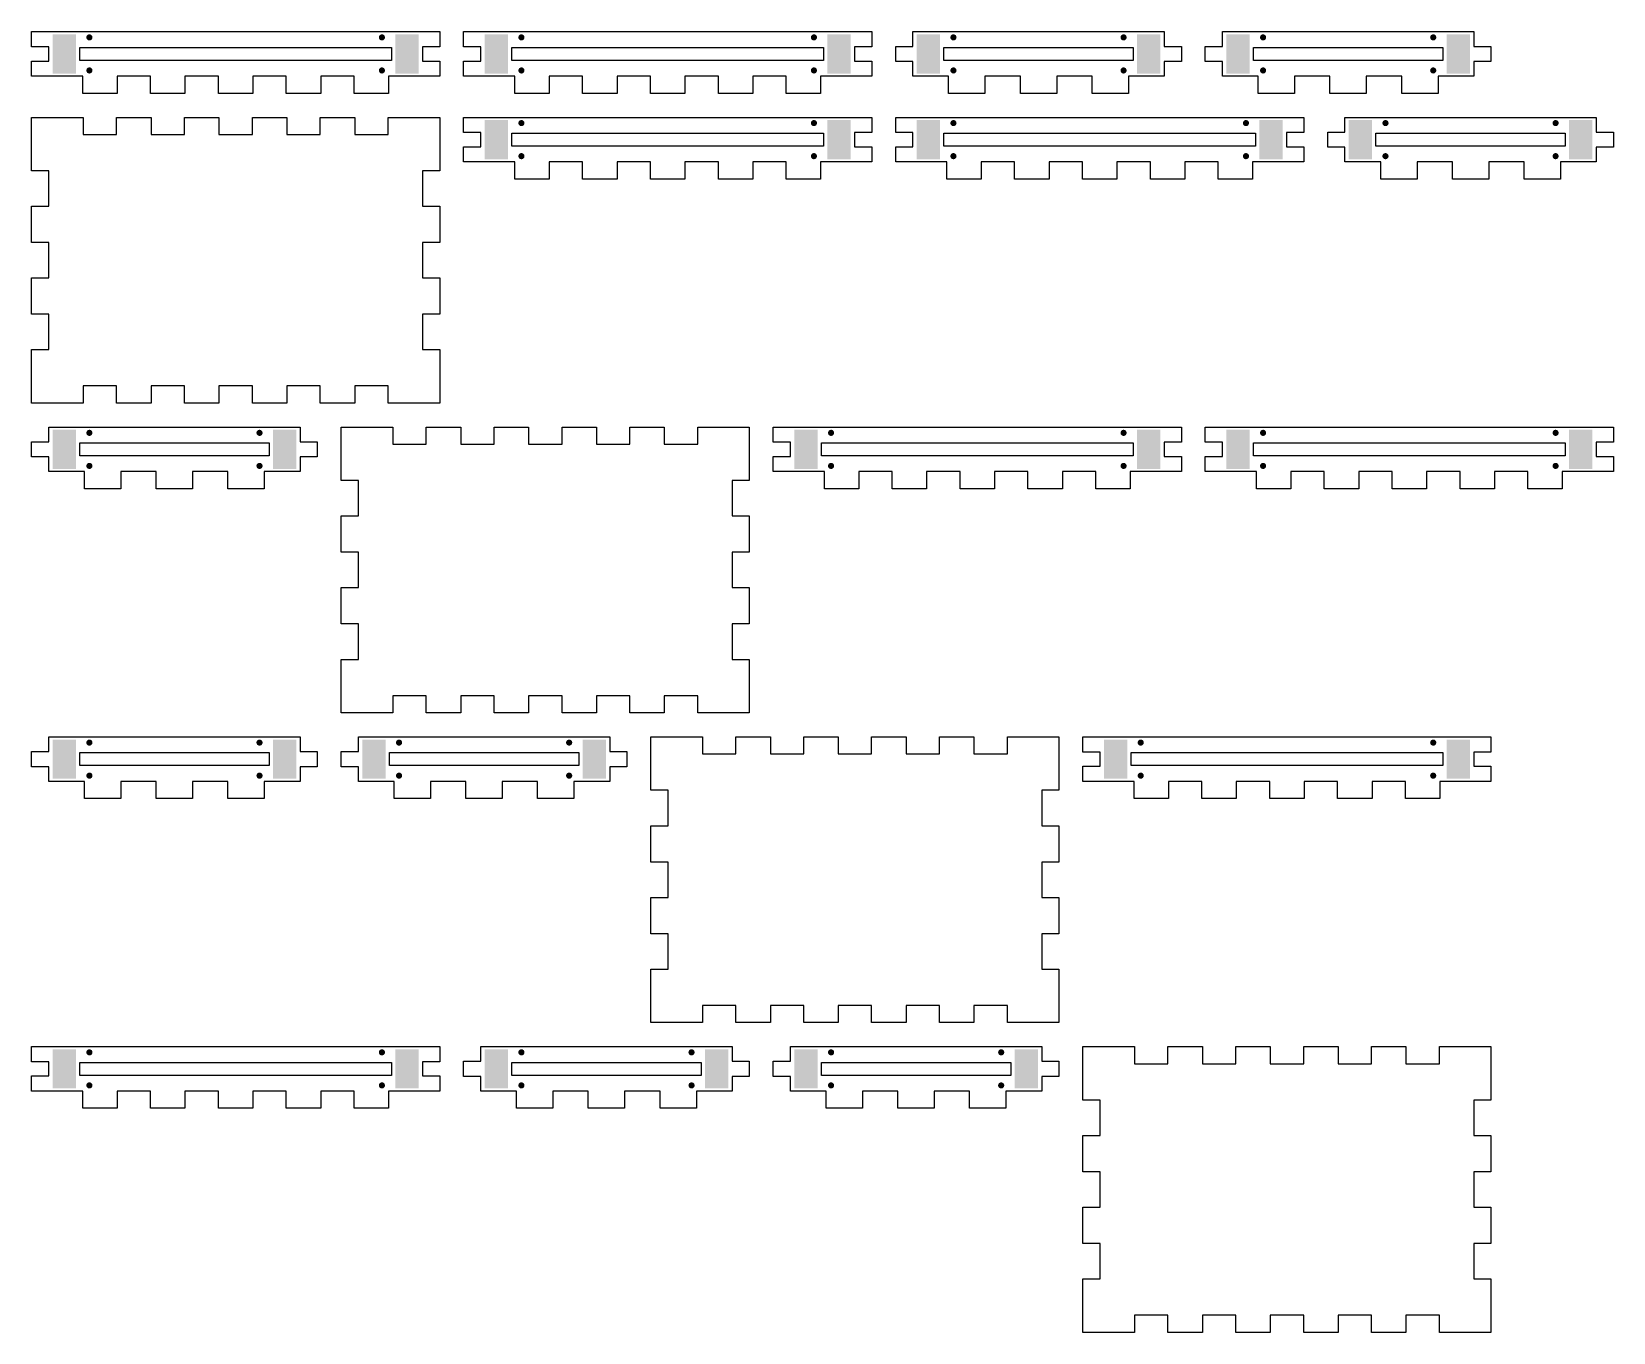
# Model space of a CAD drawing. Header units: millimetres. Extents: x 4 to 262, y 4 to 216.
import ezdxf

# ---------------------------------------------------------------- set-up
doc = ezdxf.new("R2010")
doc.units = ezdxf.units.MM
doc.layers.add('CUT', color=1, linetype='Continuous')
doc.layers.add('RASTER', color=7, linetype='Continuous')

msp = doc.modelspace()

# ---------------------------------------------------------------- hatches: boundary and pattern name
at = {"layer": 'RASTER'}
for points in [[(7.4, 216.004), (11.2, 216.004), (11.2, 209.604), (7.4, 209.604)], [(13.9, 215.504), (13.896, 215.439), (13.883, 215.375), (13.862, 215.313), (13.833, 215.254), (13.797, 215.2), (13.754, 215.15), (13.704, 215.107), (13.65, 215.071), (13.591, 215.042), (13.529, 215.021), (13.465, 215.008), (13.4, 215.004), (13.335, 215.008), (13.271, 215.021), (13.209, 215.042), (13.15, 215.071), (13.096, 215.107), (13.046, 215.15), (13.003, 215.2), (12.967, 215.254), (12.938, 215.313), (12.917, 215.375), (12.904, 215.439), (12.9, 215.504), (12.904, 215.569), (12.917, 215.633), (12.938, 215.695), (12.967, 215.754), (13.003, 215.808), (13.046, 215.858), (13.096, 215.901), (13.15, 215.937), (13.209, 215.966), (13.271, 215.987), (13.335, 216), (13.4, 216.004), (13.465, 216), (13.529, 215.987), (13.591, 215.966), (13.65, 215.937), (13.704, 215.901), (13.754, 215.858), (13.797, 215.808), (13.833, 215.754), (13.862, 215.695), (13.883, 215.633), (13.896, 215.569)], [(61.701, 215.504), (61.697, 215.439), (61.684, 215.375), (61.663, 215.313), (61.634, 215.254), (61.598, 215.2), (61.555, 215.15), (61.505, 215.107), (61.451, 215.071), (61.392, 215.042), (61.33, 215.021), (61.266, 215.008), (61.201, 215.004), (61.136, 215.008), (61.072, 215.021), (61.01, 215.042), (60.951, 215.071), (60.897, 215.107), (60.847, 215.15), (60.804, 215.2), (60.768, 215.254), (60.739, 215.313), (60.718, 215.375), (60.705, 215.439), (60.701, 215.504), (60.705, 215.569), (60.718, 215.633), (60.739, 215.695), (60.768, 215.754), (60.804, 215.808), (60.847, 215.858), (60.897, 215.901), (60.951, 215.937), (61.01, 215.966), (61.072, 215.987), (61.136, 216), (61.201, 216.004), (61.266, 216), (61.33, 215.987), (61.392, 215.966), (61.451, 215.937), (61.505, 215.901), (61.555, 215.858), (61.598, 215.808), (61.634, 215.754), (61.663, 215.695), (61.684, 215.633), (61.697, 215.569)], [(63.401, 216.004), (67.201, 216.004), (67.201, 209.604), (63.401, 209.604)], [(78.001, 216.004), (81.801, 216.004), (81.801, 209.604), (78.001, 209.604)], [(84.501, 215.504), (84.497, 215.439), (84.484, 215.375), (84.463, 215.313), (84.434, 215.254), (84.398, 215.2), (84.355, 215.15), (84.305, 215.107), (84.251, 215.071), (84.192, 215.042), (84.13, 215.021), (84.066, 215.008), (84.001, 215.004), (83.936, 215.008), (83.872, 215.021), (83.81, 215.042), (83.751, 215.071), (83.697, 215.107), (83.647, 215.15), (83.604, 215.2), (83.568, 215.254), (83.539, 215.313), (83.518, 215.375), (83.505, 215.439), (83.501, 215.504), (83.505, 215.569), (83.518, 215.633), (83.539, 215.695), (83.568, 215.754), (83.604, 215.808), (83.647, 215.858), (83.697, 215.901), (83.751, 215.937), (83.81, 215.966), (83.872, 215.987), (83.936, 216), (84.001, 216.004), (84.066, 216), (84.13, 215.987), (84.192, 215.966), (84.251, 215.937), (84.305, 215.901), (84.355, 215.858), (84.398, 215.808), (84.434, 215.754), (84.463, 215.695), (84.484, 215.633), (84.497, 215.569)], [(132.302, 215.504), (132.298, 215.439), (132.285, 215.375), (132.264, 215.313), (132.235, 215.254), (132.199, 215.2), (132.156, 215.15), (132.106, 215.107), (132.052, 215.071), (131.993, 215.042), (131.931, 215.021), (131.867, 215.008), (131.802, 215.004), (131.737, 215.008), (131.673, 215.021), (131.611, 215.042), (131.552, 215.071), (131.498, 215.107), (131.448, 215.15), (131.405, 215.2), (131.369, 215.254), (131.34, 215.313), (131.319, 215.375), (131.306, 215.439), (131.302, 215.504), (131.306, 215.569), (131.319, 215.633), (131.34, 215.695), (131.369, 215.754), (131.405, 215.808), (131.448, 215.858), (131.498, 215.901), (131.552, 215.937), (131.611, 215.966), (131.673, 215.987), (131.737, 216), (131.802, 216.004), (131.867, 216), (131.931, 215.987), (131.993, 215.966), (132.052, 215.937), (132.106, 215.901), (132.156, 215.858), (132.199, 215.808), (132.235, 215.754), (132.264, 215.695), (132.285, 215.633), (132.298, 215.569)], [(134.002, 216.004), (137.802, 216.004), (137.802, 209.604), (134.002, 209.604)], [(148.602, 216.004), (152.402, 216.004), (152.402, 209.604), (148.602, 209.604)], [(155.102, 215.504), (155.098, 215.439), (155.085, 215.375), (155.064, 215.313), (155.035, 215.254), (154.999, 215.2), (154.956, 215.15), (154.906, 215.107), (154.852, 215.071), (154.793, 215.042), (154.731, 215.021), (154.667, 215.008), (154.602, 215.004), (154.537, 215.008), (154.473, 215.021), (154.411, 215.042), (154.352, 215.071), (154.298, 215.107), (154.248, 215.15), (154.205, 215.2), (154.169, 215.254), (154.14, 215.313), (154.119, 215.375), (154.106, 215.439), (154.102, 215.504), (154.106, 215.569), (154.119, 215.633), (154.14, 215.695), (154.169, 215.754), (154.205, 215.808), (154.248, 215.858), (154.298, 215.901), (154.352, 215.937), (154.411, 215.966), (154.473, 215.987), (154.537, 216), (154.602, 216.004), (154.667, 216), (154.731, 215.987), (154.793, 215.966), (154.852, 215.937), (154.906, 215.901), (154.956, 215.858), (154.999, 215.808), (155.035, 215.754), (155.064, 215.695), (155.085, 215.633), (155.098, 215.569)], [(182.903, 215.504), (182.899, 215.439), (182.886, 215.375), (182.865, 215.313), (182.836, 215.254), (182.8, 215.2), (182.757, 215.15), (182.707, 215.107), (182.653, 215.071), (182.594, 215.042), (182.532, 215.021), (182.468, 215.008), (182.403, 215.004), (182.338, 215.008), (182.274, 215.021), (182.212, 215.042), (182.153, 215.071), (182.099, 215.107), (182.049, 215.15), (182.006, 215.2), (181.97, 215.254), (181.941, 215.313), (181.92, 215.375), (181.907, 215.439), (181.903, 215.504), (181.907, 215.569), (181.92, 215.633), (181.941, 215.695), (181.97, 215.754), (182.006, 215.808), (182.049, 215.858), (182.099, 215.901), (182.153, 215.937), (182.212, 215.966), (182.274, 215.987), (182.338, 216), (182.403, 216.004), (182.468, 216), (182.532, 215.987), (182.594, 215.966), (182.653, 215.937), (182.707, 215.901), (182.757, 215.858), (182.8, 215.808), (182.836, 215.754), (182.865, 215.695), (182.886, 215.633), (182.899, 215.569)], [(184.603, 216.004), (188.403, 216.004), (188.403, 209.604), (184.603, 209.604)], [(199.203, 216.004), (203.003, 216.004), (203.003, 209.604), (199.203, 209.604)], [(205.703, 215.504), (205.699, 215.439), (205.686, 215.375), (205.665, 215.313), (205.636, 215.254), (205.6, 215.2), (205.557, 215.15), (205.507, 215.107), (205.453, 215.071), (205.394, 215.042), (205.332, 215.021), (205.268, 215.008), (205.203, 215.004), (205.138, 215.008), (205.074, 215.021), (205.012, 215.042), (204.953, 215.071), (204.899, 215.107), (204.849, 215.15), (204.806, 215.2), (204.77, 215.254), (204.741, 215.313), (204.72, 215.375), (204.707, 215.439), (204.703, 215.504), (204.707, 215.569), (204.72, 215.633), (204.741, 215.695), (204.77, 215.754), (204.806, 215.808), (204.849, 215.858), (204.899, 215.901), (204.953, 215.937), (205.012, 215.966), (205.074, 215.987), (205.138, 216), (205.203, 216.004), (205.268, 216), (205.332, 215.987), (205.394, 215.966), (205.453, 215.937), (205.507, 215.901), (205.557, 215.858), (205.6, 215.808), (205.636, 215.754), (205.665, 215.695), (205.686, 215.633), (205.699, 215.569)], [(233.504, 215.504), (233.5, 215.439), (233.487, 215.375), (233.466, 215.313), (233.437, 215.254), (233.401, 215.2), (233.358, 215.15), (233.308, 215.107), (233.254, 215.071), (233.195, 215.042), (233.133, 215.021), (233.069, 215.008), (233.004, 215.004), (232.939, 215.008), (232.875, 215.021), (232.813, 215.042), (232.754, 215.071), (232.7, 215.107), (232.65, 215.15), (232.607, 215.2), (232.571, 215.254), (232.542, 215.313), (232.521, 215.375), (232.508, 215.439), (232.504, 215.504), (232.508, 215.569), (232.521, 215.633), (232.542, 215.695), (232.571, 215.754), (232.607, 215.808), (232.65, 215.858), (232.7, 215.901), (232.754, 215.937), (232.813, 215.966), (232.875, 215.987), (232.939, 216), (233.004, 216.004), (233.069, 216), (233.133, 215.987), (233.195, 215.966), (233.254, 215.937), (233.308, 215.901), (233.358, 215.858), (233.401, 215.808), (233.437, 215.754), (233.466, 215.695), (233.487, 215.633), (233.5, 215.569)], [(235.204, 216.004), (239.004, 216.004), (239.004, 209.604), (235.204, 209.604)], [(13.9, 210.104), (13.896, 210.039), (13.883, 209.975), (13.862, 209.913), (13.833, 209.854), (13.797, 209.8), (13.754, 209.75), (13.704, 209.707), (13.65, 209.671), (13.591, 209.642), (13.529, 209.621), (13.465, 209.608), (13.4, 209.604), (13.335, 209.608), (13.271, 209.621), (13.209, 209.642), (13.15, 209.671), (13.096, 209.707), (13.046, 209.75), (13.003, 209.8), (12.967, 209.854), (12.938, 209.913), (12.917, 209.975), (12.904, 210.039), (12.9, 210.104), (12.904, 210.169), (12.917, 210.233), (12.938, 210.295), (12.967, 210.354), (13.003, 210.408), (13.046, 210.458), (13.096, 210.501), (13.15, 210.537), (13.209, 210.566), (13.271, 210.587), (13.335, 210.6), (13.4, 210.604), (13.465, 210.6), (13.529, 210.587), (13.591, 210.566), (13.65, 210.537), (13.704, 210.501), (13.754, 210.458), (13.797, 210.408), (13.833, 210.354), (13.862, 210.295), (13.883, 210.233), (13.896, 210.169)], [(61.701, 210.104), (61.697, 210.039), (61.684, 209.975), (61.663, 209.913), (61.634, 209.854), (61.598, 209.8), (61.555, 209.75), (61.505, 209.707), (61.451, 209.671), (61.392, 209.642), (61.33, 209.621), (61.266, 209.608), (61.201, 209.604), (61.136, 209.608), (61.072, 209.621), (61.01, 209.642), (60.951, 209.671), (60.897, 209.707), (60.847, 209.75), (60.804, 209.8), (60.768, 209.854), (60.739, 209.913), (60.718, 209.975), (60.705, 210.039), (60.701, 210.104), (60.705, 210.169), (60.718, 210.233), (60.739, 210.295), (60.768, 210.354), (60.804, 210.408), (60.847, 210.458), (60.897, 210.501), (60.951, 210.537), (61.01, 210.566), (61.072, 210.587), (61.136, 210.6), (61.201, 210.604), (61.266, 210.6), (61.33, 210.587), (61.392, 210.566), (61.451, 210.537), (61.505, 210.501), (61.555, 210.458), (61.598, 210.408), (61.634, 210.354), (61.663, 210.295), (61.684, 210.233), (61.697, 210.169)], [(84.501, 210.104), (84.497, 210.039), (84.484, 209.975), (84.463, 209.913), (84.434, 209.854), (84.398, 209.8), (84.355, 209.75), (84.305, 209.707), (84.251, 209.671), (84.192, 209.642), (84.13, 209.621), (84.066, 209.608), (84.001, 209.604), (83.936, 209.608), (83.872, 209.621), (83.81, 209.642), (83.751, 209.671), (83.697, 209.707), (83.647, 209.75), (83.604, 209.8), (83.568, 209.854), (83.539, 209.913), (83.518, 209.975), (83.505, 210.039), (83.501, 210.104), (83.505, 210.169), (83.518, 210.233), (83.539, 210.295), (83.568, 210.354), (83.604, 210.408), (83.647, 210.458), (83.697, 210.501), (83.751, 210.537), (83.81, 210.566), (83.872, 210.587), (83.936, 210.6), (84.001, 210.604), (84.066, 210.6), (84.13, 210.587), (84.192, 210.566), (84.251, 210.537), (84.305, 210.501), (84.355, 210.458), (84.398, 210.408), (84.434, 210.354), (84.463, 210.295), (84.484, 210.233), (84.497, 210.169)], [(132.302, 210.104), (132.298, 210.039), (132.285, 209.975), (132.264, 209.913), (132.235, 209.854), (132.199, 209.8), (132.156, 209.75), (132.106, 209.707), (132.052, 209.671), (131.993, 209.642), (131.931, 209.621), (131.867, 209.608), (131.802, 209.604), (131.737, 209.608), (131.673, 209.621), (131.611, 209.642), (131.552, 209.671), (131.498, 209.707), (131.448, 209.75), (131.405, 209.8), (131.369, 209.854), (131.34, 209.913), (131.319, 209.975), (131.306, 210.039), (131.302, 210.104), (131.306, 210.169), (131.319, 210.233), (131.34, 210.295), (131.369, 210.354), (131.405, 210.408), (131.448, 210.458), (131.498, 210.501), (131.552, 210.537), (131.611, 210.566), (131.673, 210.587), (131.737, 210.6), (131.802, 210.604), (131.867, 210.6), (131.931, 210.587), (131.993, 210.566), (132.052, 210.537), (132.106, 210.501), (132.156, 210.458), (132.199, 210.408), (132.235, 210.354), (132.264, 210.295), (132.285, 210.233), (132.298, 210.169)], [(155.102, 210.104), (155.098, 210.039), (155.085, 209.975), (155.064, 209.913), (155.035, 209.854), (154.999, 209.8), (154.956, 209.75), (154.906, 209.707), (154.852, 209.671), (154.793, 209.642), (154.731, 209.621), (154.667, 209.608), (154.602, 209.604), (154.537, 209.608), (154.473, 209.621), (154.411, 209.642), (154.352, 209.671), (154.298, 209.707), (154.248, 209.75), (154.205, 209.8), (154.169, 209.854), (154.14, 209.913), (154.119, 209.975), (154.106, 210.039), (154.102, 210.104), (154.106, 210.169), (154.119, 210.233), (154.14, 210.295), (154.169, 210.354), (154.205, 210.408), (154.248, 210.458), (154.298, 210.501), (154.352, 210.537), (154.411, 210.566), (154.473, 210.587), (154.537, 210.6), (154.602, 210.604), (154.667, 210.6), (154.731, 210.587), (154.793, 210.566), (154.852, 210.537), (154.906, 210.501), (154.956, 210.458), (154.999, 210.408), (155.035, 210.354), (155.064, 210.295), (155.085, 210.233), (155.098, 210.169)], [(182.903, 210.104), (182.899, 210.039), (182.886, 209.975), (182.865, 209.913), (182.836, 209.854), (182.8, 209.8), (182.757, 209.75), (182.707, 209.707), (182.653, 209.671), (182.594, 209.642), (182.532, 209.621), (182.468, 209.608), (182.403, 209.604), (182.338, 209.608), (182.274, 209.621), (182.212, 209.642), (182.153, 209.671), (182.099, 209.707), (182.049, 209.75), (182.006, 209.8), (181.97, 209.854), (181.941, 209.913), (181.92, 209.975), (181.907, 210.039), (181.903, 210.104), (181.907, 210.169), (181.92, 210.233), (181.941, 210.295), (181.97, 210.354), (182.006, 210.408), (182.049, 210.458), (182.099, 210.501), (182.153, 210.537), (182.212, 210.566), (182.274, 210.587), (182.338, 210.6), (182.403, 210.604), (182.468, 210.6), (182.532, 210.587), (182.594, 210.566), (182.653, 210.537), (182.707, 210.501), (182.757, 210.458), (182.8, 210.408), (182.836, 210.354), (182.865, 210.295), (182.886, 210.233), (182.899, 210.169)], [(205.703, 210.104), (205.699, 210.039), (205.686, 209.975), (205.665, 209.913), (205.636, 209.854), (205.6, 209.8), (205.557, 209.75), (205.507, 209.707), (205.453, 209.671), (205.394, 209.642), (205.332, 209.621), (205.268, 209.608), (205.203, 209.604), (205.138, 209.608), (205.074, 209.621), (205.012, 209.642), (204.953, 209.671), (204.899, 209.707), (204.849, 209.75), (204.806, 209.8), (204.77, 209.854), (204.741, 209.913), (204.72, 209.975), (204.707, 210.039), (204.703, 210.104), (204.707, 210.169), (204.72, 210.233), (204.741, 210.295), (204.77, 210.354), (204.806, 210.408), (204.849, 210.458), (204.899, 210.501), (204.953, 210.537), (205.012, 210.566), (205.074, 210.587), (205.138, 210.6), (205.203, 210.604), (205.268, 210.6), (205.332, 210.587), (205.394, 210.566), (205.453, 210.537), (205.507, 210.501), (205.557, 210.458), (205.6, 210.408), (205.636, 210.354), (205.665, 210.295), (205.686, 210.233), (205.699, 210.169)], [(233.504, 210.104), (233.5, 210.039), (233.487, 209.975), (233.466, 209.913), (233.437, 209.854), (233.401, 209.8), (233.358, 209.75), (233.308, 209.707), (233.254, 209.671), (233.195, 209.642), (233.133, 209.621), (233.069, 209.608), (233.004, 209.604), (232.939, 209.608), (232.875, 209.621), (232.813, 209.642), (232.754, 209.671), (232.7, 209.707), (232.65, 209.75), (232.607, 209.8), (232.571, 209.854), (232.542, 209.913), (232.521, 209.975), (232.508, 210.039), (232.504, 210.104), (232.508, 210.169), (232.521, 210.233), (232.542, 210.295), (232.571, 210.354), (232.607, 210.408), (232.65, 210.458), (232.7, 210.501), (232.754, 210.537), (232.813, 210.566), (232.875, 210.587), (232.939, 210.6), (233.004, 210.604), (233.069, 210.6), (233.133, 210.587), (233.195, 210.566), (233.254, 210.537), (233.308, 210.501), (233.358, 210.458), (233.401, 210.408), (233.437, 210.354), (233.466, 210.295), (233.487, 210.233), (233.5, 210.169)], [(78.001, 202.004), (81.801, 202.004), (81.801, 195.604), (78.001, 195.604)], [(84.501, 201.504), (84.497, 201.439), (84.484, 201.375), (84.463, 201.313), (84.434, 201.254), (84.398, 201.2), (84.355, 201.15), (84.305, 201.107), (84.251, 201.071), (84.192, 201.042), (84.13, 201.021), (84.066, 201.008), (84.001, 201.004), (83.936, 201.008), (83.872, 201.021), (83.81, 201.042), (83.751, 201.071), (83.697, 201.107), (83.647, 201.15), (83.604, 201.2), (83.568, 201.254), (83.539, 201.313), (83.518, 201.375), (83.505, 201.439), (83.501, 201.504), (83.505, 201.569), (83.518, 201.633), (83.539, 201.695), (83.568, 201.754), (83.604, 201.808), (83.647, 201.858), (83.697, 201.901), (83.751, 201.937), (83.81, 201.966), (83.872, 201.987), (83.936, 202), (84.001, 202.004), (84.066, 202), (84.13, 201.987), (84.192, 201.966), (84.251, 201.937), (84.305, 201.901), (84.355, 201.858), (84.398, 201.808), (84.434, 201.754), (84.463, 201.695), (84.484, 201.633), (84.497, 201.569)], [(132.302, 201.504), (132.298, 201.439), (132.285, 201.375), (132.264, 201.313), (132.235, 201.254), (132.199, 201.2), (132.156, 201.15), (132.106, 201.107), (132.052, 201.071), (131.993, 201.042), (131.931, 201.021), (131.867, 201.008), (131.802, 201.004), (131.737, 201.008), (131.673, 201.021), (131.611, 201.042), (131.552, 201.071), (131.498, 201.107), (131.448, 201.15), (131.405, 201.2), (131.369, 201.254), (131.34, 201.313), (131.319, 201.375), (131.306, 201.439), (131.302, 201.504), (131.306, 201.569), (131.319, 201.633), (131.34, 201.695), (131.369, 201.754), (131.405, 201.808), (131.448, 201.858), (131.498, 201.901), (131.552, 201.937), (131.611, 201.966), (131.673, 201.987), (131.737, 202), (131.802, 202.004), (131.867, 202), (131.931, 201.987), (131.993, 201.966), (132.052, 201.937), (132.106, 201.901), (132.156, 201.858), (132.199, 201.808), (132.235, 201.754), (132.264, 201.695), (132.285, 201.633), (132.298, 201.569)], [(134.002, 202.004), (137.802, 202.004), (137.802, 195.604), (134.002, 195.604)], [(148.602, 202.004), (152.402, 202.004), (152.402, 195.604), (148.602, 195.604)], [(155.102, 201.504), (155.098, 201.439), (155.085, 201.375), (155.064, 201.313), (155.035, 201.254), (154.999, 201.2), (154.956, 201.15), (154.906, 201.107), (154.852, 201.071), (154.793, 201.042), (154.731, 201.021), (154.667, 201.008), (154.602, 201.004), (154.537, 201.008), (154.473, 201.021), (154.411, 201.042), (154.352, 201.071), (154.298, 201.107), (154.248, 201.15), (154.205, 201.2), (154.169, 201.254), (154.14, 201.313), (154.119, 201.375), (154.106, 201.439), (154.102, 201.504), (154.106, 201.569), (154.119, 201.633), (154.14, 201.695), (154.169, 201.754), (154.205, 201.808), (154.248, 201.858), (154.298, 201.901), (154.352, 201.937), (154.411, 201.966), (154.473, 201.987), (154.537, 202), (154.602, 202.004), (154.667, 202), (154.731, 201.987), (154.793, 201.966), (154.852, 201.937), (154.906, 201.901), (154.956, 201.858), (154.999, 201.808), (155.035, 201.754), (155.064, 201.695), (155.085, 201.633), (155.098, 201.569)], [(202.903, 201.504), (202.899, 201.439), (202.886, 201.375), (202.865, 201.313), (202.836, 201.254), (202.8, 201.2), (202.757, 201.15), (202.707, 201.107), (202.653, 201.071), (202.594, 201.042), (202.532, 201.021), (202.468, 201.008), (202.403, 201.004), (202.338, 201.008), (202.274, 201.021), (202.212, 201.042), (202.153, 201.071), (202.099, 201.107), (202.049, 201.15), (202.006, 201.2), (201.97, 201.254), (201.941, 201.313), (201.92, 201.375), (201.907, 201.439), (201.903, 201.504), (201.907, 201.569), (201.92, 201.633), (201.941, 201.695), (201.97, 201.754), (202.006, 201.808), (202.049, 201.858), (202.099, 201.901), (202.153, 201.937), (202.212, 201.966), (202.274, 201.987), (202.338, 202), (202.403, 202.004), (202.468, 202), (202.532, 201.987), (202.594, 201.966), (202.653, 201.937), (202.707, 201.901), (202.757, 201.858), (202.8, 201.808), (202.836, 201.754), (202.865, 201.695), (202.886, 201.633), (202.899, 201.569)], [(204.603, 202.004), (208.403, 202.004), (208.403, 195.604), (204.603, 195.604)], [(219.203, 202.004), (223.003, 202.004), (223.003, 195.604), (219.203, 195.604)], [(225.703, 201.504), (225.699, 201.439), (225.686, 201.375), (225.665, 201.313), (225.636, 201.254), (225.6, 201.2), (225.557, 201.15), (225.507, 201.107), (225.453, 201.071), (225.394, 201.042), (225.332, 201.021), (225.268, 201.008), (225.203, 201.004), (225.138, 201.008), (225.074, 201.021), (225.012, 201.042), (224.953, 201.071), (224.899, 201.107), (224.849, 201.15), (224.806, 201.2), (224.77, 201.254), (224.741, 201.313), (224.72, 201.375), (224.707, 201.439), (224.703, 201.504), (224.707, 201.569), (224.72, 201.633), (224.741, 201.695), (224.77, 201.754), (224.806, 201.808), (224.849, 201.858), (224.899, 201.901), (224.953, 201.937), (225.012, 201.966), (225.074, 201.987), (225.138, 202), (225.203, 202.004), (225.268, 202), (225.332, 201.987), (225.394, 201.966), (225.453, 201.937), (225.507, 201.901), (225.557, 201.858), (225.6, 201.808), (225.636, 201.754), (225.665, 201.695), (225.686, 201.633), (225.699, 201.569)], [(253.504, 201.504), (253.5, 201.439), (253.487, 201.375), (253.466, 201.313), (253.437, 201.254), (253.401, 201.2), (253.358, 201.15), (253.308, 201.107), (253.254, 201.071), (253.195, 201.042), (253.133, 201.021), (253.069, 201.008), (253.004, 201.004), (252.939, 201.008), (252.875, 201.021), (252.813, 201.042), (252.754, 201.071), (252.7, 201.107), (252.65, 201.15), (252.607, 201.2), (252.571, 201.254), (252.542, 201.313), (252.521, 201.375), (252.508, 201.439), (252.504, 201.504), (252.508, 201.569), (252.521, 201.633), (252.542, 201.695), (252.571, 201.754), (252.607, 201.808), (252.65, 201.858), (252.7, 201.901), (252.754, 201.937), (252.813, 201.966), (252.875, 201.987), (252.939, 202), (253.004, 202.004), (253.069, 202), (253.133, 201.987), (253.195, 201.966), (253.254, 201.937), (253.308, 201.901), (253.358, 201.858), (253.401, 201.808), (253.437, 201.754), (253.466, 201.695), (253.487, 201.633), (253.5, 201.569)], [(255.204, 202.004), (259.004, 202.004), (259.004, 195.604), (255.204, 195.604)], [(84.501, 196.104), (84.497, 196.039), (84.484, 195.975), (84.463, 195.913), (84.434, 195.854), (84.398, 195.8), (84.355, 195.75), (84.305, 195.707), (84.251, 195.671), (84.192, 195.642), (84.13, 195.621), (84.066, 195.608), (84.001, 195.604), (83.936, 195.608), (83.872, 195.621), (83.81, 195.642), (83.751, 195.671), (83.697, 195.707), (83.647, 195.75), (83.604, 195.8), (83.568, 195.854), (83.539, 195.913), (83.518, 195.975), (83.505, 196.039), (83.501, 196.104), (83.505, 196.169), (83.518, 196.233), (83.539, 196.295), (83.568, 196.354), (83.604, 196.408), (83.647, 196.458), (83.697, 196.501), (83.751, 196.537), (83.81, 196.566), (83.872, 196.587), (83.936, 196.6), (84.001, 196.604), (84.066, 196.6), (84.13, 196.587), (84.192, 196.566), (84.251, 196.537), (84.305, 196.501), (84.355, 196.458), (84.398, 196.408), (84.434, 196.354), (84.463, 196.295), (84.484, 196.233), (84.497, 196.169)], [(132.302, 196.104), (132.298, 196.039), (132.285, 195.975), (132.264, 195.913), (132.235, 195.854), (132.199, 195.8), (132.156, 195.75), (132.106, 195.707), (132.052, 195.671), (131.993, 195.642), (131.931, 195.621), (131.867, 195.608), (131.802, 195.604), (131.737, 195.608), (131.673, 195.621), (131.611, 195.642), (131.552, 195.671), (131.498, 195.707), (131.448, 195.75), (131.405, 195.8), (131.369, 195.854), (131.34, 195.913), (131.319, 195.975), (131.306, 196.039), (131.302, 196.104), (131.306, 196.169), (131.319, 196.233), (131.34, 196.295), (131.369, 196.354), (131.405, 196.408), (131.448, 196.458), (131.498, 196.501), (131.552, 196.537), (131.611, 196.566), (131.673, 196.587), (131.737, 196.6), (131.802, 196.604), (131.867, 196.6), (131.931, 196.587), (131.993, 196.566), (132.052, 196.537), (132.106, 196.501), (132.156, 196.458), (132.199, 196.408), (132.235, 196.354), (132.264, 196.295), (132.285, 196.233), (132.298, 196.169)], [(155.102, 196.104), (155.098, 196.039), (155.085, 195.975), (155.064, 195.913), (155.035, 195.854), (154.999, 195.8), (154.956, 195.75), (154.906, 195.707), (154.852, 195.671), (154.793, 195.642), (154.731, 195.621), (154.667, 195.608), (154.602, 195.604), (154.537, 195.608), (154.473, 195.621), (154.411, 195.642), (154.352, 195.671), (154.298, 195.707), (154.248, 195.75), (154.205, 195.8), (154.169, 195.854), (154.14, 195.913), (154.119, 195.975), (154.106, 196.039), (154.102, 196.104), (154.106, 196.169), (154.119, 196.233), (154.14, 196.295), (154.169, 196.354), (154.205, 196.408), (154.248, 196.458), (154.298, 196.501), (154.352, 196.537), (154.411, 196.566), (154.473, 196.587), (154.537, 196.6), (154.602, 196.604), (154.667, 196.6), (154.731, 196.587), (154.793, 196.566), (154.852, 196.537), (154.906, 196.501), (154.956, 196.458), (154.999, 196.408), (155.035, 196.354), (155.064, 196.295), (155.085, 196.233), (155.098, 196.169)], [(202.903, 196.104), (202.899, 196.039), (202.886, 195.975), (202.865, 195.913), (202.836, 195.854), (202.8, 195.8), (202.757, 195.75), (202.707, 195.707), (202.653, 195.671), (202.594, 195.642), (202.532, 195.621), (202.468, 195.608), (202.403, 195.604), (202.338, 195.608), (202.274, 195.621), (202.212, 195.642), (202.153, 195.671), (202.099, 195.707), (202.049, 195.75), (202.006, 195.8), (201.97, 195.854), (201.941, 195.913), (201.92, 195.975), (201.907, 196.039), (201.903, 196.104), (201.907, 196.169), (201.92, 196.233), (201.941, 196.295), (201.97, 196.354), (202.006, 196.408), (202.049, 196.458), (202.099, 196.501), (202.153, 196.537), (202.212, 196.566), (202.274, 196.587), (202.338, 196.6), (202.403, 196.604), (202.468, 196.6), (202.532, 196.587), (202.594, 196.566), (202.653, 196.537), (202.707, 196.501), (202.757, 196.458), (202.8, 196.408), (202.836, 196.354), (202.865, 196.295), (202.886, 196.233), (202.899, 196.169)], [(225.703, 196.104), (225.699, 196.039), (225.686, 195.975), (225.665, 195.913), (225.636, 195.854), (225.6, 195.8), (225.557, 195.75), (225.507, 195.707), (225.453, 195.671), (225.394, 195.642), (225.332, 195.621), (225.268, 195.608), (225.203, 195.604), (225.138, 195.608), (225.074, 195.621), (225.012, 195.642), (224.953, 195.671), (224.899, 195.707), (224.849, 195.75), (224.806, 195.8), (224.77, 195.854), (224.741, 195.913), (224.72, 195.975), (224.707, 196.039), (224.703, 196.104), (224.707, 196.169), (224.72, 196.233), (224.741, 196.295), (224.77, 196.354), (224.806, 196.408), (224.849, 196.458), (224.899, 196.501), (224.953, 196.537), (225.012, 196.566), (225.074, 196.587), (225.138, 196.6), (225.203, 196.604), (225.268, 196.6), (225.332, 196.587), (225.394, 196.566), (225.453, 196.537), (225.507, 196.501), (225.557, 196.458), (225.6, 196.408), (225.636, 196.354), (225.665, 196.295), (225.686, 196.233), (225.699, 196.169)], [(253.504, 196.104), (253.5, 196.039), (253.487, 195.975), (253.466, 195.913), (253.437, 195.854), (253.401, 195.8), (253.358, 195.75), (253.308, 195.707), (253.254, 195.671), (253.195, 195.642), (253.133, 195.621), (253.069, 195.608), (253.004, 195.604), (252.939, 195.608), (252.875, 195.621), (252.813, 195.642), (252.754, 195.671), (252.7, 195.707), (252.65, 195.75), (252.607, 195.8), (252.571, 195.854), (252.542, 195.913), (252.521, 195.975), (252.508, 196.039), (252.504, 196.104), (252.508, 196.169), (252.521, 196.233), (252.542, 196.295), (252.571, 196.354), (252.607, 196.408), (252.65, 196.458), (252.7, 196.501), (252.754, 196.537), (252.813, 196.566), (252.875, 196.587), (252.939, 196.6), (253.004, 196.604), (253.069, 196.6), (253.133, 196.587), (253.195, 196.566), (253.254, 196.537), (253.308, 196.501), (253.358, 196.458), (253.401, 196.408), (253.437, 196.354), (253.466, 196.295), (253.487, 196.233), (253.5, 196.169)], [(7.4, 151.403), (11.2, 151.403), (11.2, 145.003), (7.4, 145.003)], [(13.9, 150.903), (13.896, 150.838), (13.883, 150.774), (13.862, 150.712), (13.833, 150.653), (13.797, 150.599), (13.754, 150.549), (13.704, 150.506), (13.65, 150.47), (13.591, 150.441), (13.529, 150.42), (13.465, 150.407), (13.4, 150.403), (13.335, 150.407), (13.271, 150.42), (13.209, 150.441), (13.15, 150.47), (13.096, 150.506), (13.046, 150.549), (13.003, 150.599), (12.967, 150.653), (12.938, 150.712), (12.917, 150.774), (12.904, 150.838), (12.9, 150.903), (12.904, 150.968), (12.917, 151.032), (12.938, 151.094), (12.967, 151.153), (13.003, 151.207), (13.046, 151.257), (13.096, 151.3), (13.15, 151.336), (13.209, 151.365), (13.271, 151.386), (13.335, 151.399), (13.4, 151.403), (13.465, 151.399), (13.529, 151.386), (13.591, 151.365), (13.65, 151.336), (13.704, 151.3), (13.754, 151.257), (13.797, 151.207), (13.833, 151.153), (13.862, 151.094), (13.883, 151.032), (13.896, 150.968)], [(41.701, 150.903), (41.697, 150.838), (41.684, 150.774), (41.663, 150.712), (41.634, 150.653), (41.598, 150.599), (41.555, 150.549), (41.505, 150.506), (41.451, 150.47), (41.392, 150.441), (41.33, 150.42), (41.266, 150.407), (41.201, 150.403), (41.136, 150.407), (41.072, 150.42), (41.01, 150.441), (40.951, 150.47), (40.897, 150.506), (40.847, 150.549), (40.804, 150.599), (40.768, 150.653), (40.739, 150.712), (40.718, 150.774), (40.705, 150.838), (40.701, 150.903), (40.705, 150.968), (40.718, 151.032), (40.739, 151.094), (40.768, 151.153), (40.804, 151.207), (40.847, 151.257), (40.897, 151.3), (40.951, 151.336), (41.01, 151.365), (41.072, 151.386), (41.136, 151.399), (41.201, 151.403), (41.266, 151.399), (41.33, 151.386), (41.392, 151.365), (41.451, 151.336), (41.505, 151.3), (41.555, 151.257), (41.598, 151.207), (41.634, 151.153), (41.663, 151.094), (41.684, 151.032), (41.697, 150.968)], [(43.401, 151.403), (47.201, 151.403), (47.201, 145.003), (43.401, 145.003)], [(128.602, 151.403), (132.402, 151.403), (132.402, 145.003), (128.602, 145.003)], [(135.102, 150.903), (135.098, 150.838), (135.085, 150.774), (135.064, 150.712), (135.035, 150.653), (134.999, 150.599), (134.956, 150.549), (134.906, 150.506), (134.852, 150.47), (134.793, 150.441), (134.731, 150.42), (134.667, 150.407), (134.602, 150.403), (134.537, 150.407), (134.473, 150.42), (134.411, 150.441), (134.352, 150.47), (134.298, 150.506), (134.248, 150.549), (134.205, 150.599), (134.169, 150.653), (134.14, 150.712), (134.119, 150.774), (134.106, 150.838), (134.102, 150.903), (134.106, 150.968), (134.119, 151.032), (134.14, 151.094), (134.169, 151.153), (134.205, 151.207), (134.248, 151.257), (134.298, 151.3), (134.352, 151.336), (134.411, 151.365), (134.473, 151.386), (134.537, 151.399), (134.602, 151.403), (134.667, 151.399), (134.731, 151.386), (134.793, 151.365), (134.852, 151.336), (134.906, 151.3), (134.956, 151.257), (134.999, 151.207), (135.035, 151.153), (135.064, 151.094), (135.085, 151.032), (135.098, 150.968)], [(182.903, 150.903), (182.899, 150.838), (182.886, 150.774), (182.865, 150.712), (182.836, 150.653), (182.8, 150.599), (182.757, 150.549), (182.707, 150.506), (182.653, 150.47), (182.594, 150.441), (182.532, 150.42), (182.468, 150.407), (182.403, 150.403), (182.338, 150.407), (182.274, 150.42), (182.212, 150.441), (182.153, 150.47), (182.099, 150.506), (182.049, 150.549), (182.006, 150.599), (181.97, 150.653), (181.941, 150.712), (181.92, 150.774), (181.907, 150.838), (181.903, 150.903), (181.907, 150.968), (181.92, 151.032), (181.941, 151.094), (181.97, 151.153), (182.006, 151.207), (182.049, 151.257), (182.099, 151.3), (182.153, 151.336), (182.212, 151.365), (182.274, 151.386), (182.338, 151.399), (182.403, 151.403), (182.468, 151.399), (182.532, 151.386), (182.594, 151.365), (182.653, 151.336), (182.707, 151.3), (182.757, 151.257), (182.8, 151.207), (182.836, 151.153), (182.865, 151.094), (182.886, 151.032), (182.899, 150.968)], [(184.603, 151.403), (188.403, 151.403), (188.403, 145.003), (184.603, 145.003)], [(199.203, 151.403), (203.003, 151.403), (203.003, 145.003), (199.203, 145.003)], [(205.703, 150.903), (205.699, 150.838), (205.686, 150.774), (205.665, 150.712), (205.636, 150.653), (205.6, 150.599), (205.557, 150.549), (205.507, 150.506), (205.453, 150.47), (205.394, 150.441), (205.332, 150.42), (205.268, 150.407), (205.203, 150.403), (205.138, 150.407), (205.074, 150.42), (205.012, 150.441), (204.953, 150.47), (204.899, 150.506), (204.849, 150.549), (204.806, 150.599), (204.77, 150.653), (204.741, 150.712), (204.72, 150.774), (204.707, 150.838), (204.703, 150.903), (204.707, 150.968), (204.72, 151.032), (204.741, 151.094), (204.77, 151.153), (204.806, 151.207), (204.849, 151.257), (204.899, 151.3), (204.953, 151.336), (205.012, 151.365), (205.074, 151.386), (205.138, 151.399), (205.203, 151.403), (205.268, 151.399), (205.332, 151.386), (205.394, 151.365), (205.453, 151.336), (205.507, 151.3), (205.557, 151.257), (205.6, 151.207), (205.636, 151.153), (205.665, 151.094), (205.686, 151.032), (205.699, 150.968)], [(253.504, 150.903), (253.5, 150.838), (253.487, 150.774), (253.466, 150.712), (253.437, 150.653), (253.401, 150.599), (253.358, 150.549), (253.308, 150.506), (253.254, 150.47), (253.195, 150.441), (253.133, 150.42), (253.069, 150.407), (253.004, 150.403), (252.939, 150.407), (252.875, 150.42), (252.813, 150.441), (252.754, 150.47), (252.7, 150.506), (252.65, 150.549), (252.607, 150.599), (252.571, 150.653), (252.542, 150.712), (252.521, 150.774), (252.508, 150.838), (252.504, 150.903), (252.508, 150.968), (252.521, 151.032), (252.542, 151.094), (252.571, 151.153), (252.607, 151.207), (252.65, 151.257), (252.7, 151.3), (252.754, 151.336), (252.813, 151.365), (252.875, 151.386), (252.939, 151.399), (253.004, 151.403), (253.069, 151.399), (253.133, 151.386), (253.195, 151.365), (253.254, 151.336), (253.308, 151.3), (253.358, 151.257), (253.401, 151.207), (253.437, 151.153), (253.466, 151.094), (253.487, 151.032), (253.5, 150.968)], [(255.204, 151.403), (259.004, 151.403), (259.004, 145.003), (255.204, 145.003)], [(13.9, 145.503), (13.896, 145.438), (13.883, 145.374), (13.862, 145.312), (13.833, 145.253), (13.797, 145.199), (13.754, 145.149), (13.704, 145.106), (13.65, 145.07), (13.591, 145.041), (13.529, 145.02), (13.465, 145.007), (13.4, 145.003), (13.335, 145.007), (13.271, 145.02), (13.209, 145.041), (13.15, 145.07), (13.096, 145.106), (13.046, 145.149), (13.003, 145.199), (12.967, 145.253), (12.938, 145.312), (12.917, 145.374), (12.904, 145.438), (12.9, 145.503), (12.904, 145.568), (12.917, 145.632), (12.938, 145.694), (12.967, 145.753), (13.003, 145.807), (13.046, 145.857), (13.096, 145.9), (13.15, 145.936), (13.209, 145.965), (13.271, 145.986), (13.335, 145.999), (13.4, 146.003), (13.465, 145.999), (13.529, 145.986), (13.591, 145.965), (13.65, 145.936), (13.704, 145.9), (13.754, 145.857), (13.797, 145.807), (13.833, 145.753), (13.862, 145.694), (13.883, 145.632), (13.896, 145.568)], [(41.701, 145.503), (41.697, 145.438), (41.684, 145.374), (41.663, 145.312), (41.634, 145.253), (41.598, 145.199), (41.555, 145.149), (41.505, 145.106), (41.451, 145.07), (41.392, 145.041), (41.33, 145.02), (41.266, 145.007), (41.201, 145.003), (41.136, 145.007), (41.072, 145.02), (41.01, 145.041), (40.951, 145.07), (40.897, 145.106), (40.847, 145.149), (40.804, 145.199), (40.768, 145.253), (40.739, 145.312), (40.718, 145.374), (40.705, 145.438), (40.701, 145.503), (40.705, 145.568), (40.718, 145.632), (40.739, 145.694), (40.768, 145.753), (40.804, 145.807), (40.847, 145.857), (40.897, 145.9), (40.951, 145.936), (41.01, 145.965), (41.072, 145.986), (41.136, 145.999), (41.201, 146.003), (41.266, 145.999), (41.33, 145.986), (41.392, 145.965), (41.451, 145.936), (41.505, 145.9), (41.555, 145.857), (41.598, 145.807), (41.634, 145.753), (41.663, 145.694), (41.684, 145.632), (41.697, 145.568)], [(135.102, 145.503), (135.098, 145.438), (135.085, 145.374), (135.064, 145.312), (135.035, 145.253), (134.999, 145.199), (134.956, 145.149), (134.906, 145.106), (134.852, 145.07), (134.793, 145.041), (134.731, 145.02), (134.667, 145.007), (134.602, 145.003), (134.537, 145.007), (134.473, 145.02), (134.411, 145.041), (134.352, 145.07), (134.298, 145.106), (134.248, 145.149), (134.205, 145.199), (134.169, 145.253), (134.14, 145.312), (134.119, 145.374), (134.106, 145.438), (134.102, 145.503), (134.106, 145.568), (134.119, 145.632), (134.14, 145.694), (134.169, 145.753), (134.205, 145.807), (134.248, 145.857), (134.298, 145.9), (134.352, 145.936), (134.411, 145.965), (134.473, 145.986), (134.537, 145.999), (134.602, 146.003), (134.667, 145.999), (134.731, 145.986), (134.793, 145.965), (134.852, 145.936), (134.906, 145.9), (134.956, 145.857), (134.999, 145.807), (135.035, 145.753), (135.064, 145.694), (135.085, 145.632), (135.098, 145.568)], [(182.903, 145.503), (182.899, 145.438), (182.886, 145.374), (182.865, 145.312), (182.836, 145.253), (182.8, 145.199), (182.757, 145.149), (182.707, 145.106), (182.653, 145.07), (182.594, 145.041), (182.532, 145.02), (182.468, 145.007), (182.403, 145.003), (182.338, 145.007), (182.274, 145.02), (182.212, 145.041), (182.153, 145.07), (182.099, 145.106), (182.049, 145.149), (182.006, 145.199), (181.97, 145.253), (181.941, 145.312), (181.92, 145.374), (181.907, 145.438), (181.903, 145.503), (181.907, 145.568), (181.92, 145.632), (181.941, 145.694), (181.97, 145.753), (182.006, 145.807), (182.049, 145.857), (182.099, 145.9), (182.153, 145.936), (182.212, 145.965), (182.274, 145.986), (182.338, 145.999), (182.403, 146.003), (182.468, 145.999), (182.532, 145.986), (182.594, 145.965), (182.653, 145.936), (182.707, 145.9), (182.757, 145.857), (182.8, 145.807), (182.836, 145.753), (182.865, 145.694), (182.886, 145.632), (182.899, 145.568)], [(205.703, 145.503), (205.699, 145.438), (205.686, 145.374), (205.665, 145.312), (205.636, 145.253), (205.6, 145.199), (205.557, 145.149), (205.507, 145.106), (205.453, 145.07), (205.394, 145.041), (205.332, 145.02), (205.268, 145.007), (205.203, 145.003), (205.138, 145.007), (205.074, 145.02), (205.012, 145.041), (204.953, 145.07), (204.899, 145.106), (204.849, 145.149), (204.806, 145.199), (204.77, 145.253), (204.741, 145.312), (204.72, 145.374), (204.707, 145.438), (204.703, 145.503), (204.707, 145.568), (204.72, 145.632), (204.741, 145.694), (204.77, 145.753), (204.806, 145.807), (204.849, 145.857), (204.899, 145.9), (204.953, 145.936), (205.012, 145.965), (205.074, 145.986), (205.138, 145.999), (205.203, 146.003), (205.268, 145.999), (205.332, 145.986), (205.394, 145.965), (205.453, 145.936), (205.507, 145.9), (205.557, 145.857), (205.6, 145.807), (205.636, 145.753), (205.665, 145.694), (205.686, 145.632), (205.699, 145.568)], [(253.504, 145.503), (253.5, 145.438), (253.487, 145.374), (253.466, 145.312), (253.437, 145.253), (253.401, 145.199), (253.358, 145.149), (253.308, 145.106), (253.254, 145.07), (253.195, 145.041), (253.133, 145.02), (253.069, 145.007), (253.004, 145.003), (252.939, 145.007), (252.875, 145.02), (252.813, 145.041), (252.754, 145.07), (252.7, 145.106), (252.65, 145.149), (252.607, 145.199), (252.571, 145.253), (252.542, 145.312), (252.521, 145.374), (252.508, 145.438), (252.504, 145.503), (252.508, 145.568), (252.521, 145.632), (252.542, 145.694), (252.571, 145.753), (252.607, 145.807), (252.65, 145.857), (252.7, 145.9), (252.754, 145.936), (252.813, 145.965), (252.875, 145.986), (252.939, 145.999), (253.004, 146.003), (253.069, 145.999), (253.133, 145.986), (253.195, 145.965), (253.254, 145.936), (253.308, 145.9), (253.358, 145.857), (253.401, 145.807), (253.437, 145.753), (253.466, 145.694), (253.487, 145.632), (253.5, 145.568)], [(7.4, 100.802), (11.2, 100.802), (11.2, 94.402), (7.4, 94.402)], [(13.9, 100.302), (13.896, 100.237), (13.883, 100.173), (13.862, 100.111), (13.833, 100.052), (13.797, 99.998), (13.754, 99.948), (13.704, 99.905), (13.65, 99.869), (13.591, 99.84), (13.529, 99.819), (13.465, 99.806), (13.4, 99.802), (13.335, 99.806), (13.271, 99.819), (13.209, 99.84), (13.15, 99.869), (13.096, 99.905), (13.046, 99.948), (13.003, 99.998), (12.967, 100.052), (12.938, 100.111), (12.917, 100.173), (12.904, 100.237), (12.9, 100.302), (12.904, 100.367), (12.917, 100.431), (12.938, 100.493), (12.967, 100.552), (13.003, 100.606), (13.046, 100.656), (13.096, 100.699), (13.15, 100.735), (13.209, 100.764), (13.271, 100.785), (13.335, 100.798), (13.4, 100.802), (13.465, 100.798), (13.529, 100.785), (13.591, 100.764), (13.65, 100.735), (13.704, 100.699), (13.754, 100.656), (13.797, 100.606), (13.833, 100.552), (13.862, 100.493), (13.883, 100.431), (13.896, 100.367)], [(41.701, 100.302), (41.697, 100.237), (41.684, 100.173), (41.663, 100.111), (41.634, 100.052), (41.598, 99.998), (41.555, 99.948), (41.505, 99.905), (41.451, 99.869), (41.392, 99.84), (41.33, 99.819), (41.266, 99.806), (41.201, 99.802), (41.136, 99.806), (41.072, 99.819), (41.01, 99.84), (40.951, 99.869), (40.897, 99.905), (40.847, 99.948), (40.804, 99.998), (40.768, 100.052), (40.739, 100.111), (40.718, 100.173), (40.705, 100.237), (40.701, 100.302), (40.705, 100.367), (40.718, 100.431), (40.739, 100.493), (40.768, 100.552), (40.804, 100.606), (40.847, 100.656), (40.897, 100.699), (40.951, 100.735), (41.01, 100.764), (41.072, 100.785), (41.136, 100.798), (41.201, 100.802), (41.266, 100.798), (41.33, 100.785), (41.392, 100.764), (41.451, 100.735), (41.505, 100.699), (41.555, 100.656), (41.598, 100.606), (41.634, 100.552), (41.663, 100.493), (41.684, 100.431), (41.697, 100.367)], [(43.401, 100.802), (47.201, 100.802), (47.201, 94.402), (43.401, 94.402)], [(58.001, 100.802), (61.801, 100.802), (61.801, 94.402), (58.001, 94.402)], [(64.501, 100.302), (64.497, 100.237), (64.484, 100.173), (64.463, 100.111), (64.434, 100.052), (64.398, 99.998), (64.355, 99.948), (64.305, 99.905), (64.251, 99.869), (64.192, 99.84), (64.13, 99.819), (64.066, 99.806), (64.001, 99.802), (63.936, 99.806), (63.872, 99.819), (63.81, 99.84), (63.751, 99.869), (63.697, 99.905), (63.647, 99.948), (63.604, 99.998), (63.568, 100.052), (63.539, 100.111), (63.518, 100.173), (63.505, 100.237), (63.501, 100.302), (63.505, 100.367), (63.518, 100.431), (63.539, 100.493), (63.568, 100.552), (63.604, 100.606), (63.647, 100.656), (63.697, 100.699), (63.751, 100.735), (63.81, 100.764), (63.872, 100.785), (63.936, 100.798), (64.001, 100.802), (64.066, 100.798), (64.13, 100.785), (64.192, 100.764), (64.251, 100.735), (64.305, 100.699), (64.355, 100.656), (64.398, 100.606), (64.434, 100.552), (64.463, 100.493), (64.484, 100.431), (64.497, 100.367)], [(92.302, 100.302), (92.298, 100.237), (92.285, 100.173), (92.264, 100.111), (92.235, 100.052), (92.199, 99.998), (92.156, 99.948), (92.106, 99.905), (92.052, 99.869), (91.993, 99.84), (91.931, 99.819), (91.867, 99.806), (91.802, 99.802), (91.737, 99.806), (91.673, 99.819), (91.611, 99.84), (91.552, 99.869), (91.498, 99.905), (91.448, 99.948), (91.405, 99.998), (91.369, 100.052), (91.34, 100.111), (91.319, 100.173), (91.306, 100.237), (91.302, 100.302), (91.306, 100.367), (91.319, 100.431), (91.34, 100.493), (91.369, 100.552), (91.405, 100.606), (91.448, 100.656), (91.498, 100.699), (91.552, 100.735), (91.611, 100.764), (91.673, 100.785), (91.737, 100.798), (91.802, 100.802), (91.867, 100.798), (91.931, 100.785), (91.993, 100.764), (92.052, 100.735), (92.106, 100.699), (92.156, 100.656), (92.199, 100.606), (92.235, 100.552), (92.264, 100.493), (92.285, 100.431), (92.298, 100.367)], [(94.002, 100.802), (97.802, 100.802), (97.802, 94.402), (94.002, 94.402)], [(179.203, 100.802), (183.003, 100.802), (183.003, 94.402), (179.203, 94.402)], [(185.703, 100.302), (185.699, 100.237), (185.686, 100.173), (185.665, 100.111), (185.636, 100.052), (185.6, 99.998), (185.557, 99.948), (185.507, 99.905), (185.453, 99.869), (185.394, 99.84), (185.332, 99.819), (185.268, 99.806), (185.203, 99.802), (185.138, 99.806), (185.074, 99.819), (185.012, 99.84), (184.953, 99.869), (184.899, 99.905), (184.849, 99.948), (184.806, 99.998), (184.77, 100.052), (184.741, 100.111), (184.72, 100.173), (184.707, 100.237), (184.703, 100.302), (184.707, 100.367), (184.72, 100.431), (184.741, 100.493), (184.77, 100.552), (184.806, 100.606), (184.849, 100.656), (184.899, 100.699), (184.953, 100.735), (185.012, 100.764), (185.074, 100.785), (185.138, 100.798), (185.203, 100.802), (185.268, 100.798), (185.332, 100.785), (185.394, 100.764), (185.453, 100.735), (185.507, 100.699), (185.557, 100.656), (185.6, 100.606), (185.636, 100.552), (185.665, 100.493), (185.686, 100.431), (185.699, 100.367)], [(233.504, 100.302), (233.5, 100.237), (233.487, 100.173), (233.466, 100.111), (233.437, 100.052), (233.401, 99.998), (233.358, 99.948), (233.308, 99.905), (233.254, 99.869), (233.195, 99.84), (233.133, 99.819), (233.069, 99.806), (233.004, 99.802), (232.939, 99.806), (232.875, 99.819), (232.813, 99.84), (232.754, 99.869), (232.7, 99.905), (232.65, 99.948), (232.607, 99.998), (232.571, 100.052), (232.542, 100.111), (232.521, 100.173), (232.508, 100.237), (232.504, 100.302), (232.508, 100.367), (232.521, 100.431), (232.542, 100.493), (232.571, 100.552), (232.607, 100.606), (232.65, 100.656), (232.7, 100.699), (232.754, 100.735), (232.813, 100.764), (232.875, 100.785), (232.939, 100.798), (233.004, 100.802), (233.069, 100.798), (233.133, 100.785), (233.195, 100.764), (233.254, 100.735), (233.308, 100.699), (233.358, 100.656), (233.401, 100.606), (233.437, 100.552), (233.466, 100.493), (233.487, 100.431), (233.5, 100.367)], [(235.204, 100.802), (239.004, 100.802), (239.004, 94.402), (235.204, 94.402)], [(13.9, 94.902), (13.896, 94.837), (13.883, 94.773), (13.862, 94.711), (13.833, 94.652), (13.797, 94.598), (13.754, 94.548), (13.704, 94.505), (13.65, 94.469), (13.591, 94.44), (13.529, 94.419), (13.465, 94.406), (13.4, 94.402), (13.335, 94.406), (13.271, 94.419), (13.209, 94.44), (13.15, 94.469), (13.096, 94.505), (13.046, 94.548), (13.003, 94.598), (12.967, 94.652), (12.938, 94.711), (12.917, 94.773), (12.904, 94.837), (12.9, 94.902), (12.904, 94.967), (12.917, 95.031), (12.938, 95.093), (12.967, 95.152), (13.003, 95.206), (13.046, 95.256), (13.096, 95.299), (13.15, 95.335), (13.209, 95.364), (13.271, 95.385), (13.335, 95.398), (13.4, 95.402), (13.465, 95.398), (13.529, 95.385), (13.591, 95.364), (13.65, 95.335), (13.704, 95.299), (13.754, 95.256), (13.797, 95.206), (13.833, 95.152), (13.862, 95.093), (13.883, 95.031), (13.896, 94.967)], [(41.701, 94.902), (41.697, 94.837), (41.684, 94.773), (41.663, 94.711), (41.634, 94.652), (41.598, 94.598), (41.555, 94.548), (41.505, 94.505), (41.451, 94.469), (41.392, 94.44), (41.33, 94.419), (41.266, 94.406), (41.201, 94.402), (41.136, 94.406), (41.072, 94.419), (41.01, 94.44), (40.951, 94.469), (40.897, 94.505), (40.847, 94.548), (40.804, 94.598), (40.768, 94.652), (40.739, 94.711), (40.718, 94.773), (40.705, 94.837), (40.701, 94.902), (40.705, 94.967), (40.718, 95.031), (40.739, 95.093), (40.768, 95.152), (40.804, 95.206), (40.847, 95.256), (40.897, 95.299), (40.951, 95.335), (41.01, 95.364), (41.072, 95.385), (41.136, 95.398), (41.201, 95.402), (41.266, 95.398), (41.33, 95.385), (41.392, 95.364), (41.451, 95.335), (41.505, 95.299), (41.555, 95.256), (41.598, 95.206), (41.634, 95.152), (41.663, 95.093), (41.684, 95.031), (41.697, 94.967)], [(64.501, 94.902), (64.497, 94.837), (64.484, 94.773), (64.463, 94.711), (64.434, 94.652), (64.398, 94.598), (64.355, 94.548), (64.305, 94.505), (64.251, 94.469), (64.192, 94.44), (64.13, 94.419), (64.066, 94.406), (64.001, 94.402), (63.936, 94.406), (63.872, 94.419), (63.81, 94.44), (63.751, 94.469), (63.697, 94.505), (63.647, 94.548), (63.604, 94.598), (63.568, 94.652), (63.539, 94.711), (63.518, 94.773), (63.505, 94.837), (63.501, 94.902), (63.505, 94.967), (63.518, 95.031), (63.539, 95.093), (63.568, 95.152), (63.604, 95.206), (63.647, 95.256), (63.697, 95.299), (63.751, 95.335), (63.81, 95.364), (63.872, 95.385), (63.936, 95.398), (64.001, 95.402), (64.066, 95.398), (64.13, 95.385), (64.192, 95.364), (64.251, 95.335), (64.305, 95.299), (64.355, 95.256), (64.398, 95.206), (64.434, 95.152), (64.463, 95.093), (64.484, 95.031), (64.497, 94.967)], [(92.302, 94.902), (92.298, 94.837), (92.285, 94.773), (92.264, 94.711), (92.235, 94.652), (92.199, 94.598), (92.156, 94.548), (92.106, 94.505), (92.052, 94.469), (91.993, 94.44), (91.931, 94.419), (91.867, 94.406), (91.802, 94.402), (91.737, 94.406), (91.673, 94.419), (91.611, 94.44), (91.552, 94.469), (91.498, 94.505), (91.448, 94.548), (91.405, 94.598), (91.369, 94.652), (91.34, 94.711), (91.319, 94.773), (91.306, 94.837), (91.302, 94.902), (91.306, 94.967), (91.319, 95.031), (91.34, 95.093), (91.369, 95.152), (91.405, 95.206), (91.448, 95.256), (91.498, 95.299), (91.552, 95.335), (91.611, 95.364), (91.673, 95.385), (91.737, 95.398), (91.802, 95.402), (91.867, 95.398), (91.931, 95.385), (91.993, 95.364), (92.052, 95.335), (92.106, 95.299), (92.156, 95.256), (92.199, 95.206), (92.235, 95.152), (92.264, 95.093), (92.285, 95.031), (92.298, 94.967)], [(185.703, 94.902), (185.699, 94.837), (185.686, 94.773), (185.665, 94.711), (185.636, 94.652), (185.6, 94.598), (185.557, 94.548), (185.507, 94.505), (185.453, 94.469), (185.394, 94.44), (185.332, 94.419), (185.268, 94.406), (185.203, 94.402), (185.138, 94.406), (185.074, 94.419), (185.012, 94.44), (184.953, 94.469), (184.899, 94.505), (184.849, 94.548), (184.806, 94.598), (184.77, 94.652), (184.741, 94.711), (184.72, 94.773), (184.707, 94.837), (184.703, 94.902), (184.707, 94.967), (184.72, 95.031), (184.741, 95.093), (184.77, 95.152), (184.806, 95.206), (184.849, 95.256), (184.899, 95.299), (184.953, 95.335), (185.012, 95.364), (185.074, 95.385), (185.138, 95.398), (185.203, 95.402), (185.268, 95.398), (185.332, 95.385), (185.394, 95.364), (185.453, 95.335), (185.507, 95.299), (185.557, 95.256), (185.6, 95.206), (185.636, 95.152), (185.665, 95.093), (185.686, 95.031), (185.699, 94.967)], [(233.504, 94.902), (233.5, 94.837), (233.487, 94.773), (233.466, 94.711), (233.437, 94.652), (233.401, 94.598), (233.358, 94.548), (233.308, 94.505), (233.254, 94.469), (233.195, 94.44), (233.133, 94.419), (233.069, 94.406), (233.004, 94.402), (232.939, 94.406), (232.875, 94.419), (232.813, 94.44), (232.754, 94.469), (232.7, 94.505), (232.65, 94.548), (232.607, 94.598), (232.571, 94.652), (232.542, 94.711), (232.521, 94.773), (232.508, 94.837), (232.504, 94.902), (232.508, 94.967), (232.521, 95.031), (232.542, 95.093), (232.571, 95.152), (232.607, 95.206), (232.65, 95.256), (232.7, 95.299), (232.754, 95.335), (232.813, 95.364), (232.875, 95.385), (232.939, 95.398), (233.004, 95.402), (233.069, 95.398), (233.133, 95.385), (233.195, 95.364), (233.254, 95.335), (233.308, 95.299), (233.358, 95.256), (233.401, 95.206), (233.437, 95.152), (233.466, 95.093), (233.487, 95.031), (233.5, 94.967)], [(7.4, 50.201), (11.2, 50.201), (11.2, 43.801), (7.4, 43.801)], [(13.9, 49.701), (13.896, 49.636), (13.883, 49.572), (13.862, 49.51), (13.833, 49.451), (13.797, 49.397), (13.754, 49.347), (13.704, 49.304), (13.65, 49.268), (13.591, 49.239), (13.529, 49.218), (13.465, 49.205), (13.4, 49.201), (13.335, 49.205), (13.271, 49.218), (13.209, 49.239), (13.15, 49.268), (13.096, 49.304), (13.046, 49.347), (13.003, 49.397), (12.967, 49.451), (12.938, 49.51), (12.917, 49.572), (12.904, 49.636), (12.9, 49.701), (12.904, 49.766), (12.917, 49.83), (12.938, 49.892), (12.967, 49.951), (13.003, 50.005), (13.046, 50.055), (13.096, 50.098), (13.15, 50.134), (13.209, 50.163), (13.271, 50.184), (13.335, 50.197), (13.4, 50.201), (13.465, 50.197), (13.529, 50.184), (13.591, 50.163), (13.65, 50.134), (13.704, 50.098), (13.754, 50.055), (13.797, 50.005), (13.833, 49.951), (13.862, 49.892), (13.883, 49.83), (13.896, 49.766)], [(61.701, 49.701), (61.697, 49.636), (61.684, 49.572), (61.663, 49.51), (61.634, 49.451), (61.598, 49.397), (61.555, 49.347), (61.505, 49.304), (61.451, 49.268), (61.392, 49.239), (61.33, 49.218), (61.266, 49.205), (61.201, 49.201), (61.136, 49.205), (61.072, 49.218), (61.01, 49.239), (60.951, 49.268), (60.897, 49.304), (60.847, 49.347), (60.804, 49.397), (60.768, 49.451), (60.739, 49.51), (60.718, 49.572), (60.705, 49.636), (60.701, 49.701), (60.705, 49.766), (60.718, 49.83), (60.739, 49.892), (60.768, 49.951), (60.804, 50.005), (60.847, 50.055), (60.897, 50.098), (60.951, 50.134), (61.01, 50.163), (61.072, 50.184), (61.136, 50.197), (61.201, 50.201), (61.266, 50.197), (61.33, 50.184), (61.392, 50.163), (61.451, 50.134), (61.505, 50.098), (61.555, 50.055), (61.598, 50.005), (61.634, 49.951), (61.663, 49.892), (61.684, 49.83), (61.697, 49.766)], [(63.401, 50.201), (67.201, 50.201), (67.201, 43.801), (63.401, 43.801)], [(78.001, 50.201), (81.801, 50.201), (81.801, 43.801), (78.001, 43.801)], [(84.501, 49.701), (84.497, 49.636), (84.484, 49.572), (84.463, 49.51), (84.434, 49.451), (84.398, 49.397), (84.355, 49.347), (84.305, 49.304), (84.251, 49.268), (84.192, 49.239), (84.13, 49.218), (84.066, 49.205), (84.001, 49.201), (83.936, 49.205), (83.872, 49.218), (83.81, 49.239), (83.751, 49.268), (83.697, 49.304), (83.647, 49.347), (83.604, 49.397), (83.568, 49.451), (83.539, 49.51), (83.518, 49.572), (83.505, 49.636), (83.501, 49.701), (83.505, 49.766), (83.518, 49.83), (83.539, 49.892), (83.568, 49.951), (83.604, 50.005), (83.647, 50.055), (83.697, 50.098), (83.751, 50.134), (83.81, 50.163), (83.872, 50.184), (83.936, 50.197), (84.001, 50.201), (84.066, 50.197), (84.13, 50.184), (84.192, 50.163), (84.251, 50.134), (84.305, 50.098), (84.355, 50.055), (84.398, 50.005), (84.434, 49.951), (84.463, 49.892), (84.484, 49.83), (84.497, 49.766)], [(112.302, 49.701), (112.298, 49.636), (112.285, 49.572), (112.264, 49.51), (112.235, 49.451), (112.199, 49.397), (112.156, 49.347), (112.106, 49.304), (112.052, 49.268), (111.993, 49.239), (111.931, 49.218), (111.867, 49.205), (111.802, 49.201), (111.737, 49.205), (111.673, 49.218), (111.611, 49.239), (111.552, 49.268), (111.498, 49.304), (111.448, 49.347), (111.405, 49.397), (111.369, 49.451), (111.34, 49.51), (111.319, 49.572), (111.306, 49.636), (111.302, 49.701), (111.306, 49.766), (111.319, 49.83), (111.34, 49.892), (111.369, 49.951), (111.405, 50.005), (111.448, 50.055), (111.498, 50.098), (111.552, 50.134), (111.611, 50.163), (111.673, 50.184), (111.737, 50.197), (111.802, 50.201), (111.867, 50.197), (111.931, 50.184), (111.993, 50.163), (112.052, 50.134), (112.106, 50.098), (112.156, 50.055), (112.199, 50.005), (112.235, 49.951), (112.264, 49.892), (112.285, 49.83), (112.298, 49.766)], [(114.002, 50.201), (117.802, 50.201), (117.802, 43.801), (114.002, 43.801)], [(128.602, 50.201), (132.402, 50.201), (132.402, 43.801), (128.602, 43.801)], [(135.102, 49.701), (135.098, 49.636), (135.085, 49.572), (135.064, 49.51), (135.035, 49.451), (134.999, 49.397), (134.956, 49.347), (134.906, 49.304), (134.852, 49.268), (134.793, 49.239), (134.731, 49.218), (134.667, 49.205), (134.602, 49.201), (134.537, 49.205), (134.473, 49.218), (134.411, 49.239), (134.352, 49.268), (134.298, 49.304), (134.248, 49.347), (134.205, 49.397), (134.169, 49.451), (134.14, 49.51), (134.119, 49.572), (134.106, 49.636), (134.102, 49.701), (134.106, 49.766), (134.119, 49.83), (134.14, 49.892), (134.169, 49.951), (134.205, 50.005), (134.248, 50.055), (134.298, 50.098), (134.352, 50.134), (134.411, 50.163), (134.473, 50.184), (134.537, 50.197), (134.602, 50.201), (134.667, 50.197), (134.731, 50.184), (134.793, 50.163), (134.852, 50.134), (134.906, 50.098), (134.956, 50.055), (134.999, 50.005), (135.035, 49.951), (135.064, 49.892), (135.085, 49.83), (135.098, 49.766)], [(162.903, 49.701), (162.899, 49.636), (162.886, 49.572), (162.865, 49.51), (162.836, 49.451), (162.8, 49.397), (162.757, 49.347), (162.707, 49.304), (162.653, 49.268), (162.594, 49.239), (162.532, 49.218), (162.468, 49.205), (162.403, 49.201), (162.338, 49.205), (162.274, 49.218), (162.212, 49.239), (162.153, 49.268), (162.099, 49.304), (162.049, 49.347), (162.006, 49.397), (161.97, 49.451), (161.941, 49.51), (161.92, 49.572), (161.907, 49.636), (161.903, 49.701), (161.907, 49.766), (161.92, 49.83), (161.941, 49.892), (161.97, 49.951), (162.006, 50.005), (162.049, 50.055), (162.099, 50.098), (162.153, 50.134), (162.212, 50.163), (162.274, 50.184), (162.338, 50.197), (162.403, 50.201), (162.468, 50.197), (162.532, 50.184), (162.594, 50.163), (162.653, 50.134), (162.707, 50.098), (162.757, 50.055), (162.8, 50.005), (162.836, 49.951), (162.865, 49.892), (162.886, 49.83), (162.899, 49.766)], [(164.603, 50.201), (168.403, 50.201), (168.403, 43.801), (164.603, 43.801)], [(13.9, 44.301), (13.896, 44.236), (13.883, 44.172), (13.862, 44.11), (13.833, 44.051), (13.797, 43.997), (13.754, 43.947), (13.704, 43.904), (13.65, 43.868), (13.591, 43.839), (13.529, 43.818), (13.465, 43.805), (13.4, 43.801), (13.335, 43.805), (13.271, 43.818), (13.209, 43.839), (13.15, 43.868), (13.096, 43.904), (13.046, 43.947), (13.003, 43.997), (12.967, 44.051), (12.938, 44.11), (12.917, 44.172), (12.904, 44.236), (12.9, 44.301), (12.904, 44.366), (12.917, 44.43), (12.938, 44.492), (12.967, 44.551), (13.003, 44.605), (13.046, 44.655), (13.096, 44.698), (13.15, 44.734), (13.209, 44.763), (13.271, 44.784), (13.335, 44.797), (13.4, 44.801), (13.465, 44.797), (13.529, 44.784), (13.591, 44.763), (13.65, 44.734), (13.704, 44.698), (13.754, 44.655), (13.797, 44.605), (13.833, 44.551), (13.862, 44.492), (13.883, 44.43), (13.896, 44.366)], [(61.701, 44.301), (61.697, 44.236), (61.684, 44.172), (61.663, 44.11), (61.634, 44.051), (61.598, 43.997), (61.555, 43.947), (61.505, 43.904), (61.451, 43.868), (61.392, 43.839), (61.33, 43.818), (61.266, 43.805), (61.201, 43.801), (61.136, 43.805), (61.072, 43.818), (61.01, 43.839), (60.951, 43.868), (60.897, 43.904), (60.847, 43.947), (60.804, 43.997), (60.768, 44.051), (60.739, 44.11), (60.718, 44.172), (60.705, 44.236), (60.701, 44.301), (60.705, 44.366), (60.718, 44.43), (60.739, 44.492), (60.768, 44.551), (60.804, 44.605), (60.847, 44.655), (60.897, 44.698), (60.951, 44.734), (61.01, 44.763), (61.072, 44.784), (61.136, 44.797), (61.201, 44.801), (61.266, 44.797), (61.33, 44.784), (61.392, 44.763), (61.451, 44.734), (61.505, 44.698), (61.555, 44.655), (61.598, 44.605), (61.634, 44.551), (61.663, 44.492), (61.684, 44.43), (61.697, 44.366)], [(84.501, 44.301), (84.497, 44.236), (84.484, 44.172), (84.463, 44.11), (84.434, 44.051), (84.398, 43.997), (84.355, 43.947), (84.305, 43.904), (84.251, 43.868), (84.192, 43.839), (84.13, 43.818), (84.066, 43.805), (84.001, 43.801), (83.936, 43.805), (83.872, 43.818), (83.81, 43.839), (83.751, 43.868), (83.697, 43.904), (83.647, 43.947), (83.604, 43.997), (83.568, 44.051), (83.539, 44.11), (83.518, 44.172), (83.505, 44.236), (83.501, 44.301), (83.505, 44.366), (83.518, 44.43), (83.539, 44.492), (83.568, 44.551), (83.604, 44.605), (83.647, 44.655), (83.697, 44.698), (83.751, 44.734), (83.81, 44.763), (83.872, 44.784), (83.936, 44.797), (84.001, 44.801), (84.066, 44.797), (84.13, 44.784), (84.192, 44.763), (84.251, 44.734), (84.305, 44.698), (84.355, 44.655), (84.398, 44.605), (84.434, 44.551), (84.463, 44.492), (84.484, 44.43), (84.497, 44.366)], [(112.302, 44.301), (112.298, 44.236), (112.285, 44.172), (112.264, 44.11), (112.235, 44.051), (112.199, 43.997), (112.156, 43.947), (112.106, 43.904), (112.052, 43.868), (111.993, 43.839), (111.931, 43.818), (111.867, 43.805), (111.802, 43.801), (111.737, 43.805), (111.673, 43.818), (111.611, 43.839), (111.552, 43.868), (111.498, 43.904), (111.448, 43.947), (111.405, 43.997), (111.369, 44.051), (111.34, 44.11), (111.319, 44.172), (111.306, 44.236), (111.302, 44.301), (111.306, 44.366), (111.319, 44.43), (111.34, 44.492), (111.369, 44.551), (111.405, 44.605), (111.448, 44.655), (111.498, 44.698), (111.552, 44.734), (111.611, 44.763), (111.673, 44.784), (111.737, 44.797), (111.802, 44.801), (111.867, 44.797), (111.931, 44.784), (111.993, 44.763), (112.052, 44.734), (112.106, 44.698), (112.156, 44.655), (112.199, 44.605), (112.235, 44.551), (112.264, 44.492), (112.285, 44.43), (112.298, 44.366)], [(135.102, 44.301), (135.098, 44.236), (135.085, 44.172), (135.064, 44.11), (135.035, 44.051), (134.999, 43.997), (134.956, 43.947), (134.906, 43.904), (134.852, 43.868), (134.793, 43.839), (134.731, 43.818), (134.667, 43.805), (134.602, 43.801), (134.537, 43.805), (134.473, 43.818), (134.411, 43.839), (134.352, 43.868), (134.298, 43.904), (134.248, 43.947), (134.205, 43.997), (134.169, 44.051), (134.14, 44.11), (134.119, 44.172), (134.106, 44.236), (134.102, 44.301), (134.106, 44.366), (134.119, 44.43), (134.14, 44.492), (134.169, 44.551), (134.205, 44.605), (134.248, 44.655), (134.298, 44.698), (134.352, 44.734), (134.411, 44.763), (134.473, 44.784), (134.537, 44.797), (134.602, 44.801), (134.667, 44.797), (134.731, 44.784), (134.793, 44.763), (134.852, 44.734), (134.906, 44.698), (134.956, 44.655), (134.999, 44.605), (135.035, 44.551), (135.064, 44.492), (135.085, 44.43), (135.098, 44.366)], [(162.903, 44.301), (162.899, 44.236), (162.886, 44.172), (162.865, 44.11), (162.836, 44.051), (162.8, 43.997), (162.757, 43.947), (162.707, 43.904), (162.653, 43.868), (162.594, 43.839), (162.532, 43.818), (162.468, 43.805), (162.403, 43.801), (162.338, 43.805), (162.274, 43.818), (162.212, 43.839), (162.153, 43.868), (162.099, 43.904), (162.049, 43.947), (162.006, 43.997), (161.97, 44.051), (161.941, 44.11), (161.92, 44.172), (161.907, 44.236), (161.903, 44.301), (161.907, 44.366), (161.92, 44.43), (161.941, 44.492), (161.97, 44.551), (162.006, 44.605), (162.049, 44.655), (162.099, 44.698), (162.153, 44.734), (162.212, 44.763), (162.274, 44.784), (162.338, 44.797), (162.403, 44.801), (162.468, 44.797), (162.532, 44.784), (162.594, 44.763), (162.653, 44.734), (162.707, 44.698), (162.757, 44.655), (162.8, 44.605), (162.836, 44.551), (162.865, 44.492), (162.886, 44.43), (162.899, 44.366)]]:
    msp.add_hatch(color=7, dxfattribs=at).paths.add_polyline_path(points)

# ---------------------------------------------------------------- linework, layer by layer
at = {"layer": 'CUT'}
for points in [[(6.8, 216.444), (67.801, 216.444), (70.641, 216.444), (70.641, 213.964), (67.841, 213.964), (67.841, 211.644), (70.641, 211.644), (70.641, 209.164), (67.801, 209.164), (62.295, 209.164), (62.295, 206.364), (56.67, 206.364), (56.67, 209.164), (51.204, 209.164), (51.204, 206.364), (45.579, 206.364), (45.579, 209.164), (40.113, 209.164), (40.113, 206.364), (34.488, 206.364), (34.488, 209.164), (29.022, 209.164), (29.022, 206.364), (23.397, 206.364), (23.397, 209.164), (17.931, 209.164), (17.931, 206.364), (12.306, 206.364), (12.306, 209.164), (6.8, 209.164), (3.96, 209.164), (3.96, 211.644), (6.76, 211.644), (6.76, 213.964), (3.96, 213.964), (3.96, 216.444)], [(77.401, 216.444), (138.402, 216.444), (141.242, 216.444), (141.242, 213.964), (138.442, 213.964), (138.442, 211.644), (141.242, 211.644), (141.242, 209.164), (138.402, 209.164), (132.896, 209.164), (132.896, 206.364), (127.271, 206.364), (127.271, 209.164), (121.805, 209.164), (121.805, 206.364), (116.18, 206.364), (116.18, 209.164), (110.714, 209.164), (110.714, 206.364), (105.089, 206.364), (105.089, 209.164), (99.623, 209.164), (99.623, 206.364), (93.998, 206.364), (93.998, 209.164), (88.532, 209.164), (88.532, 206.364), (82.907, 206.364), (82.907, 209.164), (77.401, 209.164), (74.561, 209.164), (74.561, 211.644), (77.361, 211.644), (77.361, 213.964), (74.561, 213.964), (74.561, 216.444)], [(147.962, 216.444), (189.043, 216.444), (189.043, 214.044), (191.843, 214.044), (191.843, 211.564), (189.043, 211.564), (189.043, 209.164), (183.186, 209.164), (183.186, 206.364), (177.248, 206.364), (177.248, 209.164), (171.471, 209.164), (171.471, 206.364), (165.534, 206.364), (165.534, 209.164), (159.757, 209.164), (159.757, 206.364), (153.819, 206.364), (153.819, 209.164), (147.962, 209.164), (147.962, 211.564), (145.162, 211.564), (145.162, 214.044), (147.962, 214.044)], [(198.563, 216.444), (239.644, 216.444), (239.644, 214.044), (242.444, 214.044), (242.444, 211.564), (239.644, 211.564), (239.644, 209.164), (233.787, 209.164), (233.787, 206.364), (227.849, 206.364), (227.849, 209.164), (222.072, 209.164), (222.072, 206.364), (216.135, 206.364), (216.135, 209.164), (210.358, 209.164), (210.358, 206.364), (204.42, 206.364), (204.42, 209.164), (198.563, 209.164), (198.563, 211.564), (195.763, 211.564), (195.763, 214.044), (198.563, 214.044)], [(11.84, 213.864), (62.761, 213.864), (62.761, 211.744), (11.84, 211.744)], [(82.441, 213.864), (133.362, 213.864), (133.362, 211.744), (82.441, 211.744)], [(153.042, 213.864), (183.963, 213.864), (183.963, 211.744), (153.042, 211.744)], [(203.643, 213.864), (234.564, 213.864), (234.564, 211.744), (203.643, 211.744)], [(3.96, 202.444), (6.8, 202.444), (12.386, 202.444), (12.386, 199.644), (17.851, 199.644), (17.851, 202.444), (23.477, 202.444), (23.477, 199.644), (28.942, 199.644), (28.942, 202.444), (34.568, 202.444), (34.568, 199.644), (40.033, 199.644), (40.033, 202.444), (45.659, 202.444), (45.659, 199.644), (51.124, 199.644), (51.124, 202.444), (56.75, 202.444), (56.75, 199.644), (62.215, 199.644), (62.215, 202.444), (67.801, 202.444), (70.641, 202.444), (70.641, 199.604), (70.641, 193.707), (67.841, 193.707), (67.841, 187.929), (70.641, 187.929), (70.641, 181.992), (67.841, 181.992), (67.841, 176.215), (70.641, 176.215), (70.641, 170.278), (67.841, 170.278), (67.841, 164.5), (70.641, 164.5), (70.641, 158.603), (70.641, 155.763), (67.801, 155.763), (62.215, 155.763), (62.215, 158.563), (56.75, 158.563), (56.75, 155.763), (51.124, 155.763), (51.124, 158.563), (45.659, 158.563), (45.659, 155.763), (40.033, 155.763), (40.033, 158.563), (34.568, 158.563), (34.568, 155.763), (28.942, 155.763), (28.942, 158.563), (23.477, 158.563), (23.477, 155.763), (17.851, 155.763), (17.851, 158.563), (12.386, 158.563), (12.386, 155.763), (6.8, 155.763), (3.96, 155.763), (3.96, 158.603), (3.96, 164.5), (6.76, 164.5), (6.76, 170.278), (3.96, 170.278), (3.96, 176.215), (6.76, 176.215), (6.76, 181.992), (3.96, 181.992), (3.96, 187.929), (6.76, 187.929), (6.76, 193.707), (3.96, 193.707), (3.96, 199.604)], [(77.401, 202.444), (138.402, 202.444), (141.242, 202.444), (141.242, 199.964), (138.442, 199.964), (138.442, 197.644), (141.242, 197.644), (141.242, 195.164), (138.402, 195.164), (132.896, 195.164), (132.896, 192.364), (127.271, 192.364), (127.271, 195.164), (121.805, 195.164), (121.805, 192.364), (116.18, 192.364), (116.18, 195.164), (110.714, 195.164), (110.714, 192.364), (105.089, 192.364), (105.089, 195.164), (99.623, 195.164), (99.623, 192.364), (93.998, 192.364), (93.998, 195.164), (88.532, 195.164), (88.532, 192.364), (82.907, 192.364), (82.907, 195.164), (77.401, 195.164), (74.561, 195.164), (74.561, 197.644), (77.361, 197.644), (77.361, 199.964), (74.561, 199.964), (74.561, 202.444)], [(148.002, 202.444), (209.003, 202.444), (211.843, 202.444), (211.843, 199.964), (209.043, 199.964), (209.043, 197.644), (211.843, 197.644), (211.843, 195.164), (209.003, 195.164), (203.497, 195.164), (203.497, 192.364), (197.872, 192.364), (197.872, 195.164), (192.406, 195.164), (192.406, 192.364), (186.781, 192.364), (186.781, 195.164), (181.315, 195.164), (181.315, 192.364), (175.69, 192.364), (175.69, 195.164), (170.224, 195.164), (170.224, 192.364), (164.599, 192.364), (164.599, 195.164), (159.133, 195.164), (159.133, 192.364), (153.508, 192.364), (153.508, 195.164), (148.002, 195.164), (145.162, 195.164), (145.162, 197.644), (147.962, 197.644), (147.962, 199.964), (145.162, 199.964), (145.162, 202.444)], [(218.563, 202.444), (259.644, 202.444), (259.644, 200.044), (262.444, 200.044), (262.444, 197.564), (259.644, 197.564), (259.644, 195.164), (253.787, 195.164), (253.787, 192.364), (247.849, 192.364), (247.849, 195.164), (242.072, 195.164), (242.072, 192.364), (236.135, 192.364), (236.135, 195.164), (230.358, 195.164), (230.358, 192.364), (224.42, 192.364), (224.42, 195.164), (218.563, 195.164), (218.563, 197.564), (215.763, 197.564), (215.763, 200.044), (218.563, 200.044)], [(82.441, 199.864), (133.362, 199.864), (133.362, 197.744), (82.441, 197.744)], [(153.042, 199.864), (203.963, 199.864), (203.963, 197.744), (153.042, 197.744)], [(223.643, 199.864), (254.564, 199.864), (254.564, 197.744), (223.643, 197.744)], [(6.76, 151.843), (47.841, 151.843), (47.841, 149.443), (50.641, 149.443), (50.641, 146.963), (47.841, 146.963), (47.841, 144.563), (41.984, 144.563), (41.984, 141.763), (36.046, 141.763), (36.046, 144.563), (30.269, 144.563), (30.269, 141.763), (24.332, 141.763), (24.332, 144.563), (18.555, 144.563), (18.555, 141.763), (12.617, 141.763), (12.617, 144.563), (6.76, 144.563), (6.76, 146.963), (3.96, 146.963), (3.96, 149.443), (6.76, 149.443)], [(54.561, 151.843), (57.401, 151.843), (62.987, 151.843), (62.987, 149.043), (68.452, 149.043), (68.452, 151.843), (74.078, 151.843), (74.078, 149.043), (79.543, 149.043), (79.543, 151.843), (85.169, 151.843), (85.169, 149.043), (90.634, 149.043), (90.634, 151.843), (96.26, 151.843), (96.26, 149.043), (101.725, 149.043), (101.725, 151.843), (107.351, 151.843), (107.351, 149.043), (112.816, 149.043), (112.816, 151.843), (118.402, 151.843), (121.242, 151.843), (121.242, 149.003), (121.242, 143.106), (118.442, 143.106), (118.442, 137.328), (121.242, 137.328), (121.242, 131.391), (118.442, 131.391), (118.442, 125.614), (121.242, 125.614), (121.242, 119.677), (118.442, 119.677), (118.442, 113.899), (121.242, 113.899), (121.242, 108.002), (121.242, 105.162), (118.402, 105.162), (112.816, 105.162), (112.816, 107.962), (107.351, 107.962), (107.351, 105.162), (101.725, 105.162), (101.725, 107.962), (96.26, 107.962), (96.26, 105.162), (90.634, 105.162), (90.634, 107.962), (85.169, 107.962), (85.169, 105.162), (79.543, 105.162), (79.543, 107.962), (74.078, 107.962), (74.078, 105.162), (68.452, 105.162), (68.452, 107.962), (62.987, 107.962), (62.987, 105.162), (57.401, 105.162), (54.561, 105.162), (54.561, 108.002), (54.561, 113.899), (57.361, 113.899), (57.361, 119.677), (54.561, 119.677), (54.561, 125.614), (57.361, 125.614), (57.361, 131.391), (54.561, 131.391), (54.561, 137.328), (57.361, 137.328), (57.361, 143.106), (54.561, 143.106), (54.561, 149.003)], [(128.002, 151.843), (189.003, 151.843), (191.843, 151.843), (191.843, 149.363), (189.043, 149.363), (189.043, 147.043), (191.843, 147.043), (191.843, 144.563), (189.003, 144.563), (183.497, 144.563), (183.497, 141.763), (177.872, 141.763), (177.872, 144.563), (172.406, 144.563), (172.406, 141.763), (166.781, 141.763), (166.781, 144.563), (161.315, 144.563), (161.315, 141.763), (155.69, 141.763), (155.69, 144.563), (150.224, 144.563), (150.224, 141.763), (144.599, 141.763), (144.599, 144.563), (139.133, 144.563), (139.133, 141.763), (133.508, 141.763), (133.508, 144.563), (128.002, 144.563), (125.162, 144.563), (125.162, 147.043), (127.962, 147.043), (127.962, 149.363), (125.162, 149.363), (125.162, 151.843)], [(198.603, 151.843), (259.604, 151.843), (262.444, 151.843), (262.444, 149.363), (259.644, 149.363), (259.644, 147.043), (262.444, 147.043), (262.444, 144.563), (259.604, 144.563), (254.098, 144.563), (254.098, 141.763), (248.473, 141.763), (248.473, 144.563), (243.007, 144.563), (243.007, 141.763), (237.382, 141.763), (237.382, 144.563), (231.916, 144.563), (231.916, 141.763), (226.291, 141.763), (226.291, 144.563), (220.825, 144.563), (220.825, 141.763), (215.2, 141.763), (215.2, 144.563), (209.734, 144.563), (209.734, 141.763), (204.109, 141.763), (204.109, 144.563), (198.603, 144.563), (195.763, 144.563), (195.763, 147.043), (198.563, 147.043), (198.563, 149.363), (195.763, 149.363), (195.763, 151.843)], [(11.84, 149.263), (42.761, 149.263), (42.761, 147.143), (11.84, 147.143)], [(133.042, 149.263), (183.963, 149.263), (183.963, 147.143), (133.042, 147.143)], [(203.643, 149.263), (254.564, 149.263), (254.564, 147.143), (203.643, 147.143)], [(6.76, 101.242), (47.841, 101.242), (47.841, 98.842), (50.641, 98.842), (50.641, 96.362), (47.841, 96.362), (47.841, 93.962), (41.984, 93.962), (41.984, 91.162), (36.046, 91.162), (36.046, 93.962), (30.269, 93.962), (30.269, 91.162), (24.332, 91.162), (24.332, 93.962), (18.555, 93.962), (18.555, 91.162), (12.617, 91.162), (12.617, 93.962), (6.76, 93.962), (6.76, 96.362), (3.96, 96.362), (3.96, 98.842), (6.76, 98.842)], [(57.361, 101.242), (98.442, 101.242), (98.442, 98.842), (101.242, 98.842), (101.242, 96.362), (98.442, 96.362), (98.442, 93.962), (92.585, 93.962), (92.585, 91.162), (86.647, 91.162), (86.647, 93.962), (80.87, 93.962), (80.87, 91.162), (74.933, 91.162), (74.933, 93.962), (69.156, 93.962), (69.156, 91.162), (63.218, 91.162), (63.218, 93.962), (57.361, 93.962), (57.361, 96.362), (54.561, 96.362), (54.561, 98.842), (57.361, 98.842)], [(105.162, 101.242), (108.002, 101.242), (113.588, 101.242), (113.588, 98.442), (119.053, 98.442), (119.053, 101.242), (124.679, 101.242), (124.679, 98.442), (130.144, 98.442), (130.144, 101.242), (135.77, 101.242), (135.77, 98.442), (141.235, 98.442), (141.235, 101.242), (146.861, 101.242), (146.861, 98.442), (152.326, 98.442), (152.326, 101.242), (157.952, 101.242), (157.952, 98.442), (163.417, 98.442), (163.417, 101.242), (169.003, 101.242), (171.843, 101.242), (171.843, 98.402), (171.843, 92.505), (169.043, 92.505), (169.043, 86.727), (171.843, 86.727), (171.843, 80.79), (169.043, 80.79), (169.043, 75.013), (171.843, 75.013), (171.843, 69.076), (169.043, 69.076), (169.043, 63.298), (171.843, 63.298), (171.843, 57.401), (171.843, 54.561), (169.003, 54.561), (163.417, 54.561), (163.417, 57.361), (157.952, 57.361), (157.952, 54.561), (152.326, 54.561), (152.326, 57.361), (146.861, 57.361), (146.861, 54.561), (141.235, 54.561), (141.235, 57.361), (135.77, 57.361), (135.77, 54.561), (130.144, 54.561), (130.144, 57.361), (124.679, 57.361), (124.679, 54.561), (119.053, 54.561), (119.053, 57.361), (113.588, 57.361), (113.588, 54.561), (108.002, 54.561), (105.162, 54.561), (105.162, 57.401), (105.162, 63.298), (107.962, 63.298), (107.962, 69.076), (105.162, 69.076), (105.162, 75.013), (107.962, 75.013), (107.962, 80.79), (105.162, 80.79), (105.162, 86.727), (107.962, 86.727), (107.962, 92.505), (105.162, 92.505), (105.162, 98.402)], [(178.603, 101.242), (239.604, 101.242), (242.444, 101.242), (242.444, 98.762), (239.644, 98.762), (239.644, 96.442), (242.444, 96.442), (242.444, 93.962), (239.604, 93.962), (234.098, 93.962), (234.098, 91.162), (228.473, 91.162), (228.473, 93.962), (223.007, 93.962), (223.007, 91.162), (217.382, 91.162), (217.382, 93.962), (211.916, 93.962), (211.916, 91.162), (206.291, 91.162), (206.291, 93.962), (200.825, 93.962), (200.825, 91.162), (195.2, 91.162), (195.2, 93.962), (189.734, 93.962), (189.734, 91.162), (184.109, 91.162), (184.109, 93.962), (178.603, 93.962), (175.763, 93.962), (175.763, 96.442), (178.563, 96.442), (178.563, 98.762), (175.763, 98.762), (175.763, 101.242)], [(11.84, 98.662), (42.761, 98.662), (42.761, 96.542), (11.84, 96.542)], [(62.441, 98.662), (93.362, 98.662), (93.362, 96.542), (62.441, 96.542)], [(183.643, 98.662), (234.564, 98.662), (234.564, 96.542), (183.643, 96.542)], [(6.8, 50.641), (67.801, 50.641), (70.641, 50.641), (70.641, 48.161), (67.841, 48.161), (67.841, 45.841), (70.641, 45.841), (70.641, 43.361), (67.801, 43.361), (62.295, 43.361), (62.295, 40.561), (56.67, 40.561), (56.67, 43.361), (51.204, 43.361), (51.204, 40.561), (45.579, 40.561), (45.579, 43.361), (40.113, 43.361), (40.113, 40.561), (34.488, 40.561), (34.488, 43.361), (29.022, 43.361), (29.022, 40.561), (23.397, 40.561), (23.397, 43.361), (17.931, 43.361), (17.931, 40.561), (12.306, 40.561), (12.306, 43.361), (6.8, 43.361), (3.96, 43.361), (3.96, 45.841), (6.76, 45.841), (6.76, 48.161), (3.96, 48.161), (3.96, 50.641)], [(77.361, 50.641), (118.442, 50.641), (118.442, 48.241), (121.242, 48.241), (121.242, 45.761), (118.442, 45.761), (118.442, 43.361), (112.585, 43.361), (112.585, 40.561), (106.647, 40.561), (106.647, 43.361), (100.87, 43.361), (100.87, 40.561), (94.933, 40.561), (94.933, 43.361), (89.156, 43.361), (89.156, 40.561), (83.218, 40.561), (83.218, 43.361), (77.361, 43.361), (77.361, 45.761), (74.561, 45.761), (74.561, 48.241), (77.361, 48.241)], [(127.962, 50.641), (169.043, 50.641), (169.043, 48.241), (171.843, 48.241), (171.843, 45.761), (169.043, 45.761), (169.043, 43.361), (163.186, 43.361), (163.186, 40.561), (157.248, 40.561), (157.248, 43.361), (151.471, 43.361), (151.471, 40.561), (145.534, 40.561), (145.534, 43.361), (139.757, 43.361), (139.757, 40.561), (133.819, 40.561), (133.819, 43.361), (127.962, 43.361), (127.962, 45.761), (125.162, 45.761), (125.162, 48.241), (127.962, 48.241)], [(175.763, 50.641), (178.603, 50.641), (184.189, 50.641), (184.189, 47.841), (189.654, 47.841), (189.654, 50.641), (195.28, 50.641), (195.28, 47.841), (200.745, 47.841), (200.745, 50.641), (206.371, 50.641), (206.371, 47.841), (211.836, 47.841), (211.836, 50.641), (217.462, 50.641), (217.462, 47.841), (222.927, 47.841), (222.927, 50.641), (228.553, 50.641), (228.553, 47.841), (234.018, 47.841), (234.018, 50.641), (239.604, 50.641), (242.444, 50.641), (242.444, 47.801), (242.444, 41.904), (239.644, 41.904), (239.644, 36.126), (242.444, 36.126), (242.444, 30.189), (239.644, 30.189), (239.644, 24.412), (242.444, 24.412), (242.444, 18.475), (239.644, 18.475), (239.644, 12.697), (242.444, 12.697), (242.444, 6.8), (242.444, 3.96), (239.604, 3.96), (234.018, 3.96), (234.018, 6.76), (228.553, 6.76), (228.553, 3.96), (222.927, 3.96), (222.927, 6.76), (217.462, 6.76), (217.462, 3.96), (211.836, 3.96), (211.836, 6.76), (206.371, 6.76), (206.371, 3.96), (200.745, 3.96), (200.745, 6.76), (195.28, 6.76), (195.28, 3.96), (189.654, 3.96), (189.654, 6.76), (184.189, 6.76), (184.189, 3.96), (178.603, 3.96), (175.763, 3.96), (175.763, 6.8), (175.763, 12.697), (178.563, 12.697), (178.563, 18.475), (175.763, 18.475), (175.763, 24.412), (178.563, 24.412), (178.563, 30.189), (175.763, 30.189), (175.763, 36.126), (178.563, 36.126), (178.563, 41.904), (175.763, 41.904), (175.763, 47.801)], [(11.84, 48.061), (62.761, 48.061), (62.761, 45.941), (11.84, 45.941)], [(82.441, 48.061), (113.362, 48.061), (113.362, 45.941), (82.441, 45.941)], [(133.042, 48.061), (163.963, 48.061), (163.963, 45.941), (133.042, 45.941)]]:
    msp.add_lwpolyline(points, close=True, dxfattribs=at)

doc.saveas('drawing.dxf')
